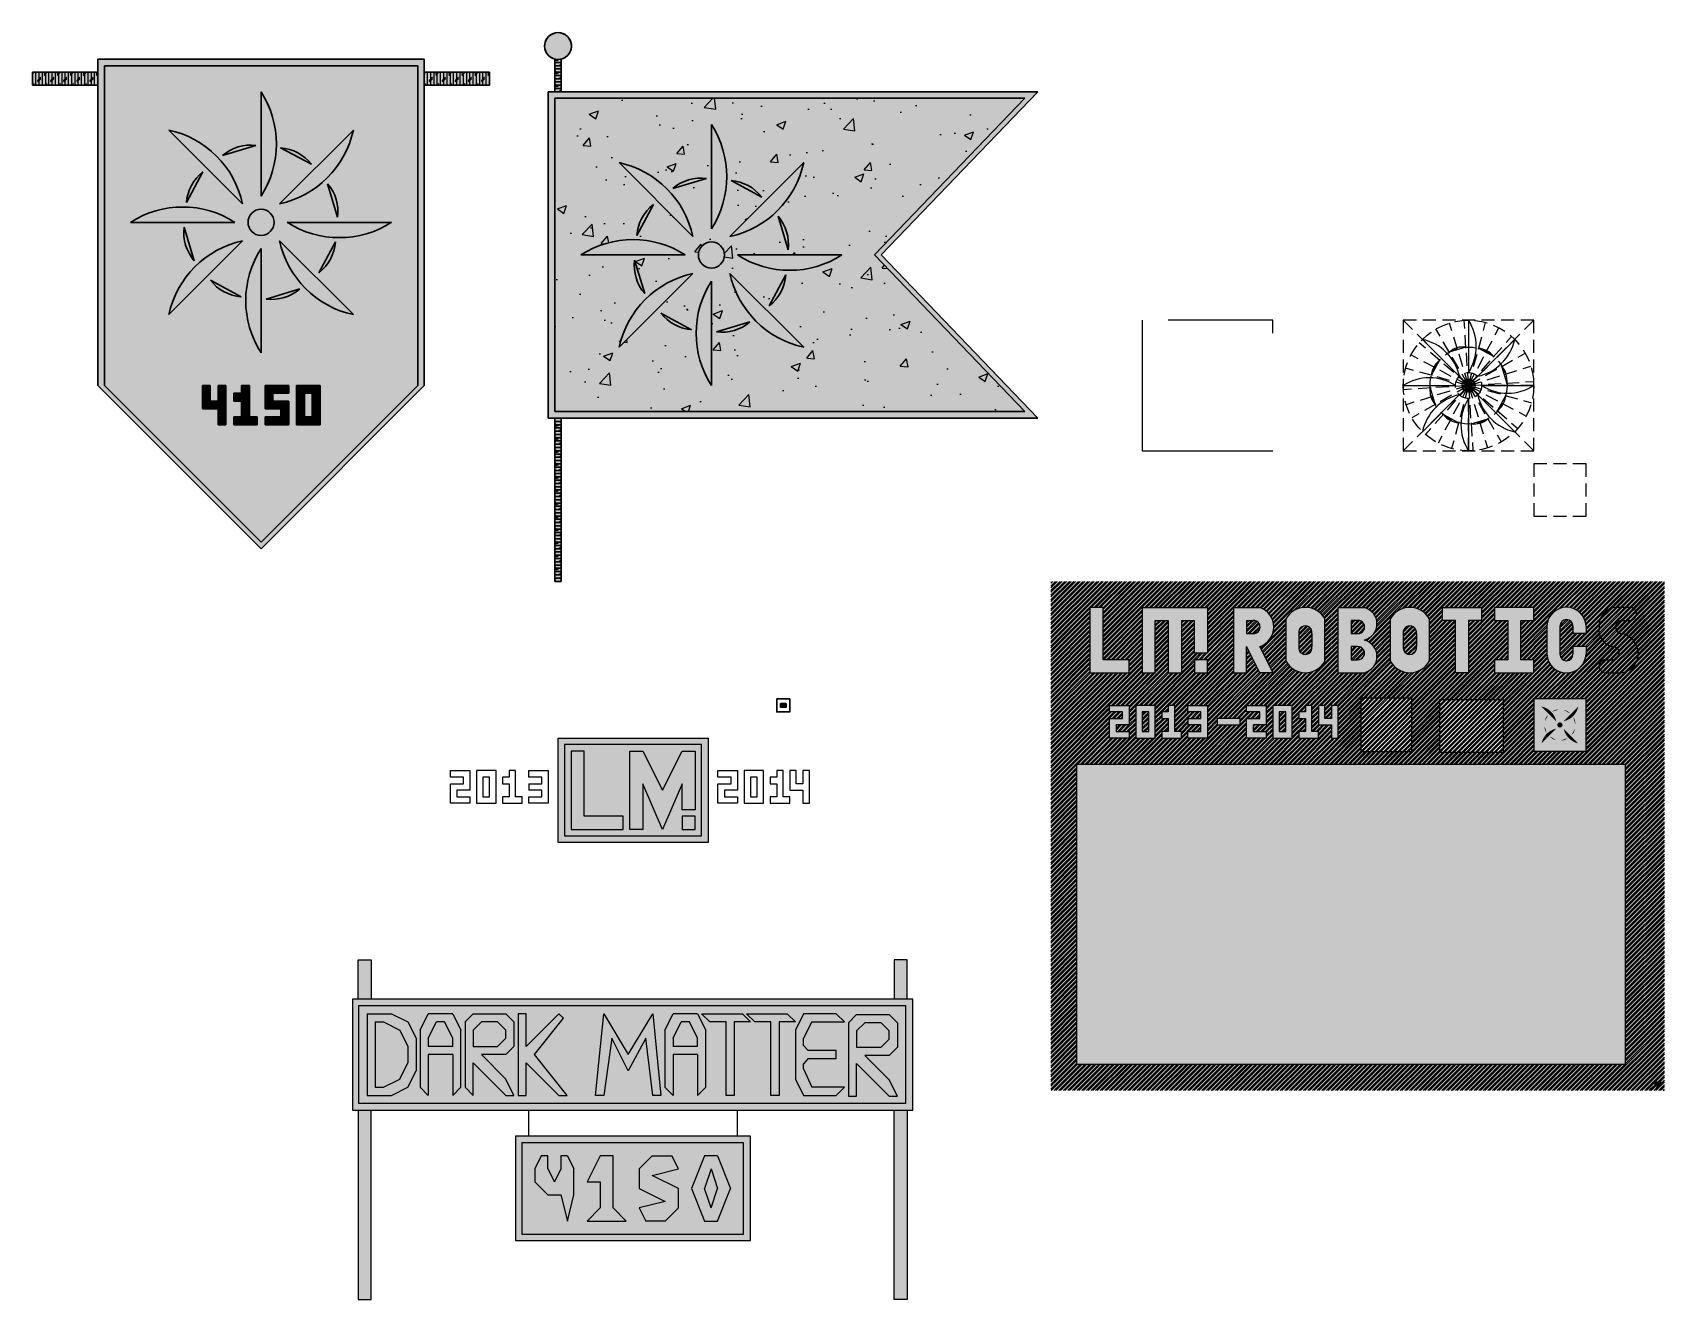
# Model space of a CAD drawing. Header units: inches. Extents: x -5 to 57.5, y 2.5 to 51.
import ezdxf

# ---------------------------------------------------------------- set-up
doc = ezdxf.new("R2010")
doc.units = ezdxf.units.IN
doc.header["$MEASUREMENT"] = 0
doc.header["$XCLIPFRAME"] = 2
doc.linetypes.add('DASHED', pattern=[0.75, 0.5, -0.25])
doc.layers.add('Outline', color=250, linetype='Continuous', lineweight=30)
doc.layers.add('Technicle', color=1, linetype='DASHED')
picture_1 = doc.add_image_def('image1.png', size_in_pixel=(300, 100))
picture_2 = doc.add_image_def('image2.png', size_in_pixel=(175, 200))
pattern_1 = [(45, (0, 0), (-0.08838835, 0.08838835), []), (45, (0, 0.0625), (-0.08838835, 0.08838835), [])]

msp = doc.modelspace()

# ---------------------------------------------------------------- hatches: boundary and pattern name
h = msp.add_hatch(color=196)
h.dxf.hatch_style = 1
h.paths.add_polyline_path([(10, 50), (-2.5, 50), (-2.25, 49.75), (9.75, 49.75)])
h.paths.add_polyline_path([(10, 50), (9.75, 49.75), (9.75, 37.5), (10, 37.5)])
h.paths.add_polyline_path([(10, 37.5), (9.75, 37.5), (3.75, 31.5), (3.75, 31.25)])
h.paths.add_polyline_path([(-2.25, 37.5), (-2.5, 37.5), (3.75, 31.25), (3.75, 31.5)])
h.paths.add_polyline_path([(-2.25, 49.75), (-2.5, 50), (-2.5, 37.5), (-2.25, 37.5)])
h = msp.add_hatch(color=196)
h.dxf.hatch_style = 1
h.paths.add_polyline_path([(3.75, 48.75), (3.75, 44.75, 0.293636)])
h = msp.add_hatch(color=196)
h.dxf.hatch_style = 1
h.paths.add_polyline_path([(21, 47.5), (21, 43.5, 0.293636)])
h = msp.add_hatch(color=7)
h.dxf.hatch_style = 1
h.paths.add_polyline_path([(0.214, 47.286), (3.043, 44.457, 0.293636)])
h = msp.add_hatch(color=196)
h.dxf.hatch_style = 1
h.paths.add_polyline_path([(4.457, 44.457, 0.293636), (7.286, 47.286)])
h = msp.add_hatch(color=250)
h.dxf.hatch_style = 1
h.paths.add_polyline_path([(3.551, 46.694, 0.21233), (2.269, 46.307)])
h = msp.add_hatch(color=7)
h.dxf.hatch_style = 1
h.paths.add_polyline_path([(4.498, 46.606), (5.677, 45.972, 0.21233)])
h = msp.add_hatch(color=196)
h.dxf.hatch_style = 1
h.paths.add_polyline_path([(1.523, 45.687, 0.21233), (0.889, 44.508)])
h = msp.add_hatch(color=196)
h.dxf.hatch_style = 1
h.paths.add_polyline_path([(20.293, 43.207, 0.293636), (17.464, 46.036)])
h = msp.add_hatch(color=196)
h.dxf.hatch_style = 1
h.paths.add_polyline_path([(21.707, 43.207, 0.293636), (24.536, 46.036)])
h = msp.add_hatch(color=7)
h.dxf.hatch_style = 1
h.paths.add_polyline_path([(6.3, 45.227), (6.681, 43.944, 0.21233)])
h = msp.add_hatch(color=250)
h.dxf.hatch_style = 1
h.paths.add_polyline_path([(19.523, 45.05), (20.806, 45.431, 0.21233)])
h = msp.add_hatch(color=7)
h.dxf.hatch_style = 1
h.paths.add_polyline_path([(21.753, 45.346), (22.932, 44.712, 0.21233)])
h = msp.add_hatch(color=196)
h.dxf.hatch_style = 1
h.paths.add_polyline_path([(18.778, 44.427, 0.21233), (18.144, 43.248)])
h = msp.add_hatch(color=7)
h.dxf.hatch_style = 1
h.paths.add_polyline_path([(2.75, 43.75, 0.293636), (-1.25, 43.75)])
h = msp.add_hatch(color=196)
h.dxf.hatch_style = 1
h.paths.add_polyline_path([(4.25, 43.75, 1), (3.25, 43.75, 1)])
h = msp.add_hatch(color=196)
h.dxf.hatch_style = 1
h.paths.add_polyline_path([(8.75, 43.75), (4.75, 43.75, 0.293636)])
h = msp.add_hatch(color=7)
h.dxf.hatch_style = 1
h.paths.add_polyline_path([(23.55, 43.98), (23.938, 42.699, 0.21233)])
h = msp.add_hatch(color=196)
h.dxf.hatch_style = 1
h.paths.add_polyline_path([(0.804, 43.561, 0.21233), (1.186, 42.278)])
h = msp.add_hatch(color=196)
h.dxf.hatch_style = 1
h.paths.add_polyline_path([(3.043, 43.043, 0.293636), (0.214, 40.214)])
h = msp.add_hatch(color=196)
h.dxf.hatch_style = 1
h.paths.add_polyline_path([(3.75, 42.75, 0.293636), (3.75, 38.75)])
h = msp.add_hatch(color=196)
h.dxf.hatch_style = 1
h.paths.add_polyline_path([(4.457, 43.043, 0.293636), (7.286, 40.214)])
h = msp.add_hatch(color=7)
h.dxf.hatch_style = 1
h.paths.add_polyline_path([(6.596, 42.997), (5.962, 41.818, 0.21233)])
h = msp.add_hatch(color=196)
h.dxf.hatch_style = 1
h.paths.add_polyline_path([(16, 42.5), (20, 42.5, 0.293636)])
h = msp.add_hatch(color=196)
h.dxf.hatch_style = 1
h.paths.add_polyline_path([(21.5, 42.5, 1), (20.5, 42.5, 1)])
h = msp.add_hatch(color=196)
h.dxf.hatch_style = 1
h.paths.add_polyline_path([(22, 42.5, 0.293636), (26, 42.5)])
h = msp.add_hatch(color=196)
h.dxf.hatch_style = 1
h.paths.add_polyline_path([(18.056, 42.301, 0.21233), (18.443, 41.019)])
h = msp.add_hatch(color=7)
h.dxf.hatch_style = 1
h.paths.add_polyline_path([(2.987, 40.899), (1.808, 41.533, 0.21233)])
h = msp.add_hatch(color=196)
h.dxf.hatch_style = 1
h.paths.add_polyline_path([(17.464, 38.964), (20.293, 41.793, 0.293636)])
h = msp.add_hatch(color=196)
h.dxf.hatch_style = 1
h.paths.add_polyline_path([(21, 41.5, 0.293636), (21, 37.5)])
h = msp.add_hatch(color=196)
h.dxf.hatch_style = 1
h.paths.add_polyline_path([(21.707, 41.793, 0.293636), (24.536, 38.964)])
h = msp.add_hatch(color=7)
h.dxf.hatch_style = 1
h.paths.add_polyline_path([(23.851, 41.737), (23.217, 40.558, 0.21233)])
h = msp.add_hatch(color=7)
h.dxf.hatch_style = 1
h.paths.add_polyline_path([(5.23, 41.2), (3.949, 40.812, 0.21233)])
h = msp.add_hatch(color=7)
h.dxf.hatch_style = 1
h.paths.add_polyline_path([(19.063, 40.273, 0.21233), (20.242, 39.639)])
h = msp.add_hatch(color=7)
h.dxf.hatch_style = 1
h.paths.add_polyline_path([(21.189, 39.554, 0.21233), (22.472, 39.936)])
h = msp.add_hatch(color=251)
h.dxf.hatch_style = 1
h.paths.add_polyline_path([(57.5, 30), (34, 30), (34, 10.5), (57.5, 10.5)])
h.paths.add_polyline_path([(36.25, 25.25), (37, 25.25), (37, 24.5), (36.5, 24.5), (36.5, 24.25), (37, 24.25), (37, 24), (36.25, 24), (36.25, 24.75), (36.75, 24.75), (36.75, 25), (36.25, 25)], flags=16)
h.paths.add_polyline_path([(35.5, 26.5), (35.5, 29), (36, 29), (36, 27), (37, 27), (37, 26.5)], flags=16)
h.paths.add_polyline_path([(37.25, 25.25), (38, 25.25), (38, 24), (37.25, 24)], flags=16)
h.paths.add_polyline_path([(37.5, 25), (37.75, 25), (37.75, 24.25), (37.5, 24.25)], flags=0)
h.paths.add_polyline_path([(37.5, 26.5), (37.5, 29), (40, 29), (40, 27.25), (39.5, 27.25), (39.5, 28.5), (39, 28.5), (39, 26.5), (38.5, 26.5), (38.5, 28.5), (38, 28.5), (38, 26.5)], flags=16)
h.paths.add_polyline_path([(56, 23.001), (56, 11.5), (35, 11.5), (35, 23)], flags=16)
h.paths.add_polyline_path([(38.25, 25), (38.5, 25), (38.5, 25.25), (38.75, 25.25), (38.75, 24.25), (39, 24.25), (39, 24), (38.25, 24), (38.25, 24.25), (38.5, 24.25), (38.5, 24.75), (38.25, 24.75)], flags=16)
h.paths.add_polyline_path([(39.25, 25.25), (40, 25.25), (40, 24), (39.25, 24), (39.25, 24.25), (39.75, 24.25), (39.75, 24.5), (39.25, 24.5), (39.25, 24.75), (39.75, 24.75), (39.75, 25), (39.25, 25)], flags=16)
h.paths.add_polyline_path([(39.5, 26.5), (39.5, 27), (40, 27), (40, 26.5)], flags=16)
h.paths.add_polyline_path([(40.375, 24.75), (41.25, 24.75), (41.25, 24.5), (40.375, 24.5)], flags=16)
h.paths.add_polyline_path([(41, 26.5), (41, 29), (42, 29, -0.720759), (42, 27.5), (42.5, 26.5), (42, 26.5), (41.5, 27.5), (41.5, 26.5)], flags=16)
h.paths.add_polyline_path([(41.5, 25.25), (42.25, 25.25), (42.25, 24.5), (41.75, 24.5), (41.75, 24.25), (42.25, 24.25), (42.25, 24), (41.5, 24), (41.5, 24.75), (42, 24.75), (42, 25), (41.5, 25)], flags=16)
h.paths.add_polyline_path([(41.5, 28), (41.5, 28.5), (41.75, 28.5, -1.064384), (41.75, 28)], flags=0)
h.paths.add_polyline_path([(42.5, 25.25), (43.25, 25.25), (43.25, 24), (42.5, 24)], flags=16)
h.paths.add_polyline_path([(42.75, 25), (43, 25), (43, 24.25), (42.75, 24.25)], flags=0)
h.paths.add_polyline_path([(43, 26.95), (43, 28.55, -0.6), (44.5, 28.55), (44.5, 26.95, -0.6)], flags=16)
h.paths.add_polyline_path([(43.5, 25), (43.75, 25), (43.75, 25.25), (44, 25.25), (44, 24.25), (44.25, 24.25), (44.25, 24), (43.5, 24), (43.5, 24.25), (43.75, 24.25), (43.75, 24.75), (43.5, 24.75)], flags=16)
h.paths.add_polyline_path([(43.5, 27.5), (43.5, 28, -1.189984), (44, 28), (44, 27.5, -1.189984)], flags=0)
h.paths.add_polyline_path([(44.25, 25.25), (44.5, 25.25), (44.5, 24.75), (44.75, 24.75), (44.75, 25.25), (45, 25.25), (45, 24), (44.75, 24), (44.75, 24.5), (44.25, 24.5)], flags=16)
h.paths.add_polyline_path([(45, 26.5), (45, 29), (46, 29, -0.784289), (46, 27.75, -0.784289), (46, 26.5)], flags=16)
h.paths.add_polyline_path([(45.5, 27), (45.5, 27.5), (45.75, 27.5, -1.076108), (45.75, 27)], flags=0)
h.paths.add_polyline_path([(45.5, 28), (45.5, 28.5), (45.75, 28.5, -1.076108), (45.75, 28)], flags=0)
h.paths.add_polyline_path([(45.89, 25.536), (47.816, 25.536), (47.816, 23.466), (45.89, 23.466)], flags=16)
h.paths.add_polyline_path([(47, 26.95), (47, 28.55, -0.6), (48.5, 28.55), (48.5, 26.95, -0.6)], flags=16)
h.paths.add_polyline_path([(47.5, 27.5), (47.5, 28, -1.189984), (48, 28), (48, 27.5, -1.189984)], flags=0)
h.paths.add_polyline_path([(48.903, 25.474), (51.327, 25.474), (51.327, 23.443), (48.903, 23.443)], flags=16)
h.paths.add_polyline_path([(49, 28.5), (49, 29), (50.5, 29), (50.5, 28.5), (50, 28.5), (50, 26.5), (49.5, 26.5), (49.5, 28.5)], flags=16)
h.paths.add_polyline_path([(51, 26.5), (51, 27), (51.5, 27), (51.5, 28.5), (51, 28.5), (51, 29), (52.5, 29), (52.5, 28.5), (52, 28.5), (52, 27), (52.5, 27), (52.5, 26.5)], flags=16)
h.paths.add_polyline_path([(52.5, 25.5), (54.5, 25.5), (54.5, 23.5), (52.5, 23.5)], flags=16)
h.paths.add_polyline_path([(53, 27.211), (53, 28.289, -0.956519), (54.5, 28.289), (54.5, 28), (54, 28), (54, 28.289, 1), (53.5, 28.289), (53.5, 27.211, 1), (54, 27.211), (54, 27.5), (54.5, 27.5), (54.5, 27.211, -0.956519)], flags=16)
h.paths.add_polyline_path([(55.266, 27), (55.5, 27, 1.078141), (55.508, 27.5, -0.399405), (55, 28.25, -0.458639), (55.75, 29), (56.176, 29, -0.90626), (56.234, 28.5), (55.839, 28.5, 0.922269), (55.873, 28, -0.333333), (56.5, 27.25, -0.433586), (55.75, 26.5), (55.26, 26.5, -1.061142)], flags=16)
at = {"true_color": 0x4a4844}
h = msp.add_hatch(dxfattribs=at)
h.set_pattern_fill('STEEL', color=59)
h.set_pattern_definition(pattern_1)
h.paths.add_polyline_path([(57.5, 30), (34, 30), (34, 10.5), (57.5, 10.5)])
h.paths.add_polyline_path([(38, 25.25), (38, 24), (37.25, 24), (37.25, 25.25)], flags=16)
h.paths.add_polyline_path([(37.5, 26.5), (37.5, 29), (40, 29), (40, 27.25), (39.5, 27.25), (39.5, 28.5), (39, 28.5), (39, 26.5), (38.5, 26.5), (38.5, 28.5), (38, 28.5), (38, 26.5)], flags=16)
h.paths.add_polyline_path([(37.75, 25), (37.75, 24.25), (37.5, 24.25), (37.5, 25)], flags=0)
h.paths.add_polyline_path([(38.5, 25.25), (38.75, 25.25), (38.75, 24.25), (39, 24.25), (39, 24), (38.25, 24), (38.25, 24.25), (38.5, 24.25), (38.5, 24.75), (38.25, 24.75), (38.25, 25), (38.5, 25)], flags=16)
h.paths.add_polyline_path([(37, 25.25), (37, 24.5), (36.5, 24.5), (36.5, 24.25), (37, 24.25), (37, 24), (36.25, 24), (36.25, 24.75), (36.75, 24.75), (36.75, 25), (36.25, 25), (36.25, 25.25)], flags=16)
h.paths.add_polyline_path([(37, 26.5), (35.5, 26.5), (35.5, 29), (36, 29), (36, 27), (37, 27)], flags=16)
h.paths.add_polyline_path([(39.25, 25.25), (40, 25.25), (40, 24), (39.25, 24), (39.25, 24.25), (39.75, 24.25), (39.75, 24.5), (39.25, 24.5), (39.25, 24.75), (39.75, 24.75), (39.75, 25), (39.25, 25)], flags=16)
h.paths.add_polyline_path([(39.5, 26.5), (39.5, 27), (40, 27), (40, 26.5)], flags=16)
h.paths.add_polyline_path([(40.375, 24.75), (41.25, 24.75), (41.25, 24.5), (40.375, 24.5)], flags=16)
h.paths.add_polyline_path([(56, 23.001), (56, 11.5), (35, 11.5), (35, 23)], flags=16)
h.paths.add_polyline_path([(41, 26.5), (41, 29), (42, 29, -0.720759), (42, 27.5), (42.5, 26.5), (42, 26.5), (41.5, 27.5), (41.5, 26.5)], flags=16)
h.paths.add_polyline_path([(41.5, 25.25), (42.25, 25.25), (42.25, 24.5), (41.75, 24.5), (41.75, 24.25), (42.25, 24.25), (42.25, 24), (41.5, 24), (41.5, 24.75), (42, 24.75), (42, 25), (41.5, 25)], flags=16)
h.paths.add_polyline_path([(41.5, 28), (41.5, 28.5), (41.75, 28.5, -1.064384), (41.75, 28)], flags=0)
h.paths.add_polyline_path([(42.5, 25.25), (43.25, 25.25), (43.25, 24), (42.5, 24)], flags=16)
h.paths.add_polyline_path([(42.75, 25), (43, 25), (43, 24.25), (42.75, 24.25)], flags=0)
h.paths.add_polyline_path([(43, 26.95), (43, 28.55, -0.6), (44.5, 28.55), (44.5, 26.95, -0.6)], flags=16)
h.paths.add_polyline_path([(43.5, 25), (43.75, 25), (43.75, 25.25), (44, 25.25), (44, 24.25), (44.25, 24.25), (44.25, 24), (43.5, 24), (43.5, 24.25), (43.75, 24.25), (43.75, 24.75), (43.5, 24.75)], flags=16)
h.paths.add_polyline_path([(43.5, 27.5), (43.5, 28, -1.189984), (44, 28), (44, 27.5, -1.189984)], flags=0)
h.paths.add_polyline_path([(44.25, 25.25), (44.5, 25.25), (44.5, 24.75), (44.75, 24.75), (44.75, 25.25), (45, 25.25), (45, 24), (44.75, 24), (44.75, 24.5), (44.25, 24.5)], flags=16)
h.paths.add_polyline_path([(45, 26.5), (45, 29), (46, 29, -0.784289), (46, 27.75, -0.784289), (46, 26.5)], flags=16)
h.paths.add_polyline_path([(45.5, 27), (45.5, 27.5), (45.75, 27.5, -1.076108), (45.75, 27)], flags=0)
h.paths.add_polyline_path([(45.5, 28), (45.5, 28.5), (45.75, 28.5, -1.076108), (45.75, 28)], flags=0)
h.paths.add_polyline_path([(45.89, 25.536), (47.816, 25.536), (47.816, 23.466), (45.89, 23.466)], flags=16)
h.paths.add_polyline_path([(47, 26.95), (47, 28.55, -0.6), (48.5, 28.55), (48.5, 26.95, -0.6)], flags=16)
h.paths.add_polyline_path([(47.5, 27.5), (47.5, 28, -1.189984), (48, 28), (48, 27.5, -1.189984)], flags=0)
h.paths.add_polyline_path([(48.903, 25.474), (51.327, 25.474), (51.327, 23.443), (48.903, 23.443)], flags=16)
h.paths.add_polyline_path([(49, 28.5), (49, 29), (50.5, 29), (50.5, 28.5), (50, 28.5), (50, 26.5), (49.5, 26.5), (49.5, 28.5)], flags=16)
h.paths.add_polyline_path([(51, 26.5), (51, 27), (51.5, 27), (51.5, 28.5), (51, 28.5), (51, 29), (52.5, 29), (52.5, 28.5), (52, 28.5), (52, 27), (52.5, 27), (52.5, 26.5)], flags=16)
h.paths.add_polyline_path([(52.5, 25.5), (54.5, 25.5), (54.5, 23.5), (52.5, 23.5)], flags=16)
h.paths.add_polyline_path([(53, 27.211), (53, 28.289, -0.956519), (54.5, 28.289), (54.5, 28), (54, 28), (54, 28.289, 1), (53.5, 28.289), (53.5, 27.211, 1), (54, 27.211), (54, 27.5), (54.5, 27.5), (54.5, 27.211, -0.956519)], flags=16)
h.paths.add_polyline_path([(55.266, 27), (55.5, 27, 1.078141), (55.508, 27.5, -0.399405), (55, 28.25, -0.458639), (55.75, 29), (56.176, 29, -0.90626), (56.234, 28.5), (55.839, 28.5, 0.922269), (55.873, 28, -0.333333), (56.5, 27.25, -0.433586), (55.75, 26.5), (55.26, 26.5, -1.061142)], flags=16)
h = msp.add_hatch(color=1)
h.dxf.hatch_style = 1
h.paths.add_polyline_path([(36, 29), (35.5, 29), (35.5, 26.5), (37, 26.5), (37, 27), (36, 27)])
h.paths.add_polyline_path([(40, 27), (39.5, 27), (39.5, 26.5), (40, 26.5)])
h = msp.add_hatch(color=250)
h.dxf.hatch_style = 1
h.paths.add_polyline_path([(38, 28.5), (38.5, 28.5), (38.5, 26.5), (39, 26.5), (39, 28.5), (39.5, 28.5), (39.5, 27.25), (40, 27.25), (40, 29), (37.5, 29), (37.5, 26.5), (38, 26.5)])
h = msp.add_hatch(color=1)
h.dxf.hatch_style = 1
h.paths.add_polyline_path([(42, 29), (41, 29), (41, 26.5), (41.5, 26.5), (41.5, 27.5), (42, 26.5), (42.5, 26.5), (42, 27.5, 0.720759)])
h.paths.add_polyline_path([(41.5, 28), (41.5, 28.5), (41.75, 28.5, -1.064384), (41.75, 28)], flags=16)
h.paths.add_polyline_path([(44.5, 28.55, 0.6), (43, 28.55), (43, 26.95, 0.6), (44.5, 26.95)])
h.paths.add_polyline_path([(44, 28), (44, 27.5, -1.189984), (43.5, 27.5), (43.5, 28, -1.189984)], flags=16)
h.paths.add_polyline_path([(46, 29), (45, 29), (45, 26.5), (46, 26.5, 0.784289), (46, 27.75, 0.784289)])
h.paths.add_polyline_path([(45.5, 28), (45.5, 28.5), (45.75, 28.5, -1.076108), (45.75, 28)], flags=16)
h.paths.add_polyline_path([(45.5, 27.5), (45.75, 27.5, -1.076108), (45.75, 27), (45.5, 27)], flags=16)
h.paths.add_polyline_path([(48.5, 28.55, 0.6), (47, 28.55), (47, 26.95, 0.6), (48.5, 26.95)])
h.paths.add_polyline_path([(47.5, 28, -1.189984), (48, 28), (48, 27.5, -1.189984), (47.5, 27.5)], flags=16)
h.paths.add_polyline_path([(50, 28.5), (50.5, 28.5), (50.5, 29), (49, 29), (49, 28.5), (49.5, 28.5), (49.5, 26.5), (50, 26.5)])
h.paths.add_polyline_path([(52, 28.5), (52.5, 28.5), (52.5, 29), (51, 29), (51, 28.5), (51.5, 28.5), (51.5, 27), (51, 27), (51, 26.5), (52.5, 26.5), (52.5, 27), (52, 27)])
h.paths.add_polyline_path([(54.5, 27.211), (54.5, 27.5), (54, 27.5), (54, 27.211, -1), (53.5, 27.211), (53.5, 28.289, -1), (54, 28.289), (54, 28), (54.5, 28), (54.5, 28.289, 0.956519), (53, 28.289), (53, 27.211, 0.956519)])
h.paths.add_polyline_path([(56.5, 27.25, 0.333333), (55.873, 28, -0.922269), (55.839, 28.5), (56.234, 28.5, 0.90626), (56.176, 29), (55.75, 29, 0.458639), (55, 28.25, 0.399405), (55.508, 27.5, -1.078141), (55.5, 27), (55.266, 27, 1.061142), (55.26, 26.5), (55.75, 26.5, 0.433586)])
h = msp.add_hatch(color=251)
h.dxf.hatch_style = 1
h.paths.add_polyline_path([(41.75, 28.5), (41.5, 28.5), (41.5, 28), (41.781, 28, 1)])
h.paths.add_polyline_path([(44, 28, 1.189984), (43.5, 28), (43.5, 27.5, 1.189984), (44, 27.5)])
h.paths.add_polyline_path([(45.75, 28.5), (45.5, 28.5), (45.5, 28), (45.787, 28, 1)])
h.paths.add_polyline_path([(45.75, 27.5), (45.5, 27.5), (45.5, 27), (45.75, 27, 1.076108)])
h.paths.add_polyline_path([(48, 28, 1.189984), (47.5, 28), (47.5, 27.5, 1.189984), (48, 27.5)])
h = msp.add_hatch(dxfattribs=at)
h.set_pattern_fill('STEEL', color=59)
h.set_pattern_definition(pattern_1)
h.paths.add_polyline_path([(41.781, 28.5), (41.5, 28.5), (41.5, 28), (41.781, 28, 0.939511)])
h.paths.add_polyline_path([(44, 28, 1.189984), (43.5, 28), (43.5, 27.5, 1.189984), (44, 27.5)])
h.paths.add_polyline_path([(45.75, 28.5), (45.5, 28.5), (45.5, 28), (45.787, 28, 1)])
h.paths.add_polyline_path([(45.75, 27.5), (45.5, 27.5), (45.5, 27), (45.75, 27, 1.076108)])
h.paths.add_polyline_path([(48, 28, 1.189984), (47.5, 28), (47.5, 27.5, 1.189984), (48, 27.5)])
h = msp.add_hatch(color=1)
h.dxf.hatch_style = 1
h.paths.add_polyline_path([(23.664, 25.193), (23.74, 25.193), (23.74, 25.212), (23.683, 25.212), (23.683, 25.307), (23.664, 25.307)], flags=0)
h.paths.add_polyline_path([(23.827, 25.212), (23.827, 25.193), (23.846, 25.193), (23.846, 25.212)], flags=0)
h.paths.add_polyline_path([(23.865, 25.327), (23.645, 25.327), (23.645, 25.173), (23.865, 25.173)])
h.paths.add_polyline_path([(23.855, 25.183), (23.654, 25.183), (23.654, 25.317), (23.855, 25.317)], flags=16)
h.paths.add_polyline_path([(23.846, 25.193), (23.827, 25.193), (23.827, 25.212), (23.846, 25.212)], flags=0)
h.paths.add_polyline_path([(23.846, 25.221), (23.827, 25.221), (23.827, 25.26), (23.798, 25.193), (23.769, 25.26), (23.769, 25.193), (23.75, 25.193), (23.75, 25.307), (23.769, 25.307), (23.798, 25.25), (23.827, 25.307), (23.846, 25.307)], flags=0)
h.paths.add_polyline_path([(23.74, 25.193), (23.664, 25.193), (23.664, 25.307), (23.683, 25.307), (23.683, 25.212), (23.74, 25.212)], flags=0)
h = msp.add_hatch(color=7)
h.dxf.hatch_style = 1
h.paths.add_polyline_path([(23.654, 25.317), (23.654, 25.183), (23.855, 25.183), (23.855, 25.317)])
h.paths.add_polyline_path([(23.75, 25.307), (23.769, 25.307), (23.798, 25.25), (23.827, 25.307), (23.846, 25.307), (23.846, 25.221), (23.827, 25.221), (23.827, 25.26), (23.798, 25.193), (23.769, 25.26), (23.769, 25.193), (23.75, 25.193)], flags=16)
h.paths.add_polyline_path([(23.683, 25.212), (23.74, 25.212), (23.74, 25.193), (23.664, 25.193), (23.664, 25.307), (23.683, 25.307)], flags=16)
h.paths.add_polyline_path([(23.827, 25.212), (23.846, 25.212), (23.846, 25.193), (23.827, 25.193)], flags=16)
h = msp.add_hatch(color=1)
h.dxf.hatch_style = 1
h.paths.add_polyline_path([(23.664, 25.193), (23.74, 25.193), (23.74, 25.212), (23.683, 25.212), (23.683, 25.307), (23.664, 25.307)])
h.paths.add_polyline_path([(23.846, 25.193), (23.846, 25.212), (23.827, 25.212), (23.827, 25.193)])
h = msp.add_hatch(color=250)
h.dxf.hatch_style = 1
h.paths.add_polyline_path([(23.798, 25.25), (23.769, 25.307), (23.75, 25.307), (23.75, 25.193), (23.769, 25.193), (23.769, 25.26), (23.798, 25.193), (23.827, 25.26), (23.827, 25.221), (23.846, 25.221), (23.846, 25.307), (23.827, 25.307)])
h = msp.add_hatch(color=1)
h.dxf.hatch_style = 1
h.paths.add_polyline_path([(36.75, 24.75), (36.25, 24.75), (36.25, 24), (37, 24), (37, 24.25), (36.5, 24.25), (36.5, 24.5), (37, 24.5), (37, 25.25), (36.25, 25.25), (36.25, 25), (36.75, 25)])
h.paths.add_polyline_path([(37.25, 24), (38, 24), (38, 25.25), (37.25, 25.25)])
h.paths.add_polyline_path([(37.5, 25), (37.75, 25), (37.75, 24.25), (37.5, 24.25)], flags=16)
h.paths.add_polyline_path([(38.5, 24.25), (38.25, 24.25), (38.25, 24), (39, 24), (39, 24.25), (38.75, 24.25), (38.75, 25.25), (38.5, 25.25), (38.5, 25), (38.25, 25), (38.25, 24.75), (38.5, 24.75)])
h.paths.add_polyline_path([(39.75, 24.5), (39.75, 24.25), (39.25, 24.25), (39.25, 24), (40, 24), (40, 25.25), (39.25, 25.25), (39.25, 25), (39.75, 25), (39.75, 24.75), (39.25, 24.75), (39.25, 24.5)])
h = msp.add_hatch(color=251)
h.dxf.hatch_style = 1
h.paths.add_polyline_path([(37.75, 25), (37.5, 25), (37.5, 24.25), (37.75, 24.25)])
h.paths.add_polyline_path([(42.75, 24.25), (43, 24.25), (43, 25), (42.75, 25)])
h = msp.add_hatch(dxfattribs=at)
h.set_pattern_fill('STEEL', color=59)
h.set_pattern_definition([(45, (-4.5, 0), (-0.08838835, 0.08838835), []), (45, (-4.5, 0.0625), (-0.08838835, 0.08838835), [])])
h.paths.add_polyline_path([(37.75, 25), (37.5, 25), (37.5, 24.25), (37.75, 24.25)])
h.paths.add_polyline_path([(42.75, 24.25), (43, 24.25), (43, 25), (42.75, 25)])
h = msp.add_hatch(color=1)
h.dxf.hatch_style = 1
h.paths.add_polyline_path([(42.25, 24.5), (42.25, 25.25), (41.5, 25.25), (41.5, 25), (42, 25), (42, 24.75), (41.5, 24.75), (41.5, 24), (42.25, 24), (42.25, 24.25), (41.75, 24.25), (41.75, 24.5)])
h.paths.add_polyline_path([(42.5, 24), (43.25, 24), (43.25, 25.25), (42.5, 25.25)])
h.paths.add_polyline_path([(42.75, 25), (43, 25), (43, 24.25), (42.75, 24.25)], flags=16)
h.paths.add_polyline_path([(43.75, 24.25), (43.5, 24.25), (43.5, 24), (44.25, 24), (44.25, 24.25), (44, 24.25), (44, 25.25), (43.75, 25.25), (43.75, 25), (43.5, 25), (43.5, 24.75), (43.75, 24.75)])
h.paths.add_polyline_path([(44.75, 24.5), (44.75, 24), (45, 24), (45, 25.25), (44.75, 25.25), (44.75, 24.75), (44.5, 24.75), (44.5, 25.25), (44.25, 25.25), (44.25, 24.5)])
h = msp.add_hatch(color=250)
h.dxf.hatch_style = 1
h.paths.add_polyline_path([(54.5, 25.5), (52.5, 25.5), (52.5, 23.5), (54.5, 23.5)])
h.paths.add_polyline_path([(53.46, 25.089), (53.204, 25.011, -0.21233)], flags=16)
h.paths.add_polyline_path([(53.359, 24.641), (52.793, 25.207, -0.293636)], flags=16)
h.paths.add_polyline_path([(53.5, 25.5, -0.293636), (53.5, 24.7)], flags=16)
h.paths.add_polyline_path([(53.055, 24.887), (52.928, 24.652, -0.21233)], flags=16)
h.paths.add_polyline_path([(53.65, 25.071, -0.21233), (53.885, 24.944)], flags=16)
h.paths.add_polyline_path([(53.3, 24.5), (52.5, 24.5, -0.293636)], flags=16)
h.paths.add_polyline_path([(53.6, 24.5, -1), (53.4, 24.5, -1)], flags=16)
h.paths.add_polyline_path([(54.207, 25.207, -0.293636), (53.641, 24.641)], flags=16)
h.paths.add_polyline_path([(52.911, 24.462), (52.987, 24.206, -0.21233)], flags=16)
h.paths.add_polyline_path([(53.7, 24.5), (54.5, 24.5, -0.293636)], flags=16)
h.paths.add_polyline_path([(53.359, 24.359), (52.793, 23.793, -0.293636)], flags=16)
h.paths.add_polyline_path([(54.01, 24.795, -0.21233), (54.086, 24.539)], flags=16)
h.paths.add_polyline_path([(53.641, 24.359), (54.207, 23.793, -0.293636)], flags=16)
h.paths.add_polyline_path([(53.5, 24.3), (53.5, 23.5, -0.293636)], flags=16)
h.paths.add_polyline_path([(53.112, 24.057), (53.347, 23.93, -0.21233)], flags=16)
h.paths.add_polyline_path([(54.069, 24.349, -0.21233), (53.942, 24.114)], flags=16)
h.paths.add_polyline_path([(53.796, 23.99, -0.21233), (53.54, 23.912)], flags=16)
h = msp.add_hatch(color=7)
h.dxf.hatch_style = 1
h.paths.add_polyline_path([(52.793, 25.207), (53.359, 24.641, 0.293636)])
h = msp.add_hatch(color=250)
h.dxf.hatch_style = 1
h.paths.add_polyline_path([(53.46, 25.089, 0.21233), (53.203, 25.011)])
h = msp.add_hatch(color=196)
h.dxf.hatch_style = 1
h.paths.add_polyline_path([(53.5, 25.5), (53.5, 24.7, 0.293636)])
h = msp.add_hatch(color=196)
h.dxf.hatch_style = 1
h.paths.add_polyline_path([(53.641, 24.641, 0.293636), (54.207, 25.207)])
h = msp.add_hatch(color=7)
h.dxf.hatch_style = 1
h.paths.add_polyline_path([(53.65, 25.071), (53.885, 24.944, 0.21233)])
h = msp.add_hatch(color=1)
h.dxf.hatch_style = 1
h.paths.add_polyline_path([(41.25, 24.5), (41.25, 24.75), (40.375, 24.75), (40.375, 24.5)])
h = msp.add_hatch(color=7)
h.dxf.hatch_style = 1
h.paths.add_polyline_path([(52.5, 24.5), (53.3, 24.5, 0.293636)])
h = msp.add_hatch(color=196)
h.dxf.hatch_style = 1
h.paths.add_polyline_path([(52.911, 24.462, 0.21233), (52.987, 24.206)])
h = msp.add_hatch(color=196)
h.dxf.hatch_style = 1
h.paths.add_polyline_path([(53.055, 24.887, 0.21233), (52.928, 24.652)])
h = msp.add_hatch(color=196)
h.dxf.hatch_style = 1
h.paths.add_polyline_path([(53.6, 24.5, 1), (53.4, 24.5, 1)])
h = msp.add_hatch(color=196)
h.dxf.hatch_style = 1
h.paths.add_polyline_path([(54.5, 24.5), (53.7, 24.5, 0.293636)])
h = msp.add_hatch(color=7)
h.dxf.hatch_style = 1
h.paths.add_polyline_path([(54.01, 24.795), (54.086, 24.539, 0.21233)])
h = msp.add_hatch(color=1)
h.dxf.hatch_style = 1
h.paths.add_polyline_path([(15.625, 20.5), (17.625, 20.5), (17.625, 21), (16.125, 21), (16.125, 23.5), (15.625, 23.5)], flags=0)
h.paths.add_polyline_path([(19.875, 21), (19.875, 20.5), (20.375, 20.5), (20.375, 21)], flags=0)
h.paths.add_polyline_path([(20.875, 24), (15.125, 24), (15.125, 20), (20.875, 20)])
h.paths.add_polyline_path([(20.625, 20.25), (15.375, 20.25), (15.375, 23.75), (20.625, 23.75)], flags=16)
h.paths.add_polyline_path([(20.375, 20.5), (19.875, 20.5), (19.875, 21), (20.375, 21)], flags=0)
h.paths.add_polyline_path([(20.375, 21.25), (19.875, 21.25), (19.875, 22.25), (19.125, 20.5), (18.375, 22.25), (18.375, 20.5), (17.875, 20.5), (17.875, 23.5), (18.375, 23.5), (19.125, 22), (19.875, 23.5), (20.375, 23.5)], flags=0)
h.paths.add_polyline_path([(17.625, 20.5), (15.625, 20.5), (15.625, 23.5), (16.125, 23.5), (16.125, 21), (17.625, 21)], flags=0)
h = msp.add_hatch(color=7)
h.dxf.hatch_style = 1
h.paths.add_polyline_path([(15.375, 23.75), (15.375, 20.25), (20.625, 20.25), (20.625, 23.75)])
h.paths.add_polyline_path([(17.875, 23.5), (18.375, 23.5), (19.125, 22), (19.875, 23.5), (20.375, 23.5), (20.375, 21.25), (19.875, 21.25), (19.875, 22.25), (19.125, 20.5), (18.375, 22.25), (18.375, 20.5), (17.875, 20.5)], flags=16)
h.paths.add_polyline_path([(16.125, 21), (17.625, 21), (17.625, 20.5), (15.625, 20.5), (15.625, 23.5), (16.125, 23.5)], flags=16)
h.paths.add_polyline_path([(19.875, 21), (20.375, 21), (20.375, 20.5), (19.875, 20.5)], flags=16)
h = msp.add_hatch(color=196)
h.dxf.hatch_style = 1
h.paths.add_polyline_path([(52.793, 23.793), (53.359, 24.359, 0.293636)])
h = msp.add_hatch(color=7)
h.dxf.hatch_style = 1
h.paths.add_polyline_path([(53.347, 23.93), (53.112, 24.057, 0.21233)])
h = msp.add_hatch(color=196)
h.dxf.hatch_style = 1
h.paths.add_polyline_path([(53.5, 24.3, 0.293636), (53.5, 23.5)])
h = msp.add_hatch(color=7)
h.dxf.hatch_style = 1
h.paths.add_polyline_path([(53.796, 23.99), (53.54, 23.912, 0.21233)])
h = msp.add_hatch(color=196)
h.dxf.hatch_style = 1
h.paths.add_polyline_path([(53.641, 24.359, 0.293636), (54.207, 23.793)])
h = msp.add_hatch(color=7)
h.dxf.hatch_style = 1
h.paths.add_polyline_path([(54.069, 24.349), (53.942, 24.114, 0.21233)])
h = msp.add_hatch(color=1)
h.dxf.hatch_style = 1
h.paths.add_polyline_path([(15.625, 20.5), (17.625, 20.5), (17.625, 21), (16.125, 21), (16.125, 23.5), (15.625, 23.5)])
h.paths.add_polyline_path([(20.375, 20.5), (20.375, 21), (19.875, 21), (19.875, 20.5)])
h = msp.add_hatch(color=250)
h.dxf.hatch_style = 1
h.paths.add_polyline_path([(19.125, 22), (18.375, 23.5), (17.875, 23.5), (17.875, 20.5), (18.375, 20.5), (18.375, 22.25), (19.125, 20.5), (19.875, 22.25), (19.875, 21.25), (20.375, 21.25), (20.375, 23.5), (19.875, 23.5)])
h = msp.add_hatch(color=7)
h.dxf.hatch_style = 1
h.paths.add_polyline_path([(56, 23.001), (35, 23), (35, 11.5), (56, 11.5)])
at = {"true_color": 0xb3673d}
h = msp.add_hatch(color=25, dxfattribs=at)
h.dxf.hatch_style = 1
h.paths.add_polyline_path([(7.969, 9.75), (7.469, 9.75), (7.469, 2.5), (7.969, 2.5)])
h.paths.add_polyline_path([(28.5, 9.75), (28, 9.75), (28, 2.5), (28.5, 2.5)])
h.paths.add_polyline_path([(28.5, 15.5), (28, 15.5), (28, 14), (28.5, 14)])
h.paths.add_polyline_path([(7.969, 15.5), (7.469, 15.5), (7.469, 14), (7.969, 14)])
at = {"true_color": 0x513528}
h = msp.add_hatch(dxfattribs=at)
h.set_pattern_fill('CORK', color=39)
h.set_pattern_definition([(0, (0, 0), (0, 0.125), []), (135, (0.0625, -0.0625), (-0.25, -0.25), [0.1767767, -0.1767767]), (135, (0.09375, -0.0625), (-0.25, -0.25), [0.1767767, -0.1767767]), (135, (0.125, -0.0625), (-0.25, -0.25), [0.1767767, -0.1767767])])
h.paths.add_polyline_path([(7.969, 15.5), (7.469, 15.5), (7.469, 14), (7.969, 14)])
h.paths.add_polyline_path([(7.969, 9.75), (7.469, 9.75), (7.469, 2.5), (7.969, 2.5)])
h.paths.add_polyline_path([(28.5, 9.75), (28, 9.75), (28, 2.5), (28.5, 2.5)])
h.paths.add_polyline_path([(28.5, 15.5), (28, 15.5), (28, 14), (28.5, 14)])
h = msp.add_hatch(color=196)
h.dxf.hatch_style = 1
h.paths.add_polyline_path([(28.719, 14), (7.25, 14), (7.25, 9.75), (28.719, 9.75)])
h.paths.add_polyline_path([(28.437, 13.75), (28.437, 10), (7.5, 10), (7.5, 13.75)], flags=16)
h.paths.add_polyline_path([(16.875, 13.437), (17.812, 11.875), (18.75, 13.437), (19.062, 10.312), (18.75, 10.312), (18.487, 12.5), (17.812, 11.25), (17.187, 12.5), (16.875, 10.312), (16.562, 10.312)], flags=0)
h.paths.add_polyline_path([(15.33, 13.264), (14.219, 11.875), (15.469, 10.312), (15.156, 10.312), (13.906, 11.562), (13.906, 10.312), (13.594, 10.312), (13.594, 13.437), (13.906, 13.437), (13.906, 12.187), (15.156, 13.437)], flags=0)
h.paths.add_polyline_path([(19.219, 12.812), (19.531, 13.437), (20.469, 13.437), (20.781, 12.812), (20.781, 10.625), (20.469, 10.312), (20.469, 11.875), (19.531, 11.875), (19.531, 10.312), (19.219, 10.625)], flags=0)
h.paths.add_polyline_path([(13.437, 13.125), (13.437, 12.187), (13.125, 11.875), (12.187, 11.875), (13.125, 10.937), (13.437, 10.312), (13.125, 10.312), (11.875, 11.562), (11.875, 10.312), (11.562, 10.625), (11.562, 13.125), (11.875, 13.437), (13.125, 13.437)], flags=0)
h.paths.add_polyline_path([(19.531, 12.5), (19.844, 13.125), (20.156, 13.125), (20.469, 12.5), (20.469, 12.187), (19.531, 12.187)], flags=0)
h.paths.add_polyline_path([(13.125, 12.812), (13.125, 12.5), (12.812, 12.187), (11.875, 12.187), (11.875, 12.812), (12.187, 13.125), (12.812, 13.125)], flags=0)
h.paths.add_polyline_path([(20.625, 13.437), (22.187, 13.437), (22.5, 13.125), (21.875, 13.125), (21.875, 10.312), (21.562, 10.312), (21.562, 13.125), (20.937, 13.125)], flags=0)
h.paths.add_polyline_path([(11.406, 12.812), (11.406, 10.625), (11.094, 10.312), (11.094, 11.875), (10.156, 11.875), (10.156, 10.312), (9.844, 10.625), (9.844, 12.812), (10.156, 13.437), (11.094, 13.437)], flags=0)
h.paths.add_polyline_path([(11.094, 12.5), (11.094, 12.187), (10.156, 12.187), (10.156, 12.5), (10.469, 13.125), (10.781, 13.125)], flags=0)
h.paths.add_polyline_path([(22.344, 13.437), (23.906, 13.437), (24.219, 13.125), (23.594, 13.125), (23.594, 10.312), (23.281, 10.312), (23.281, 13.125), (22.656, 13.125)], flags=0)
h.paths.add_polyline_path([(9.687, 12.5), (9.687, 11.25), (9.375, 10.625), (8.75, 10.312), (7.812, 10.312), (7.812, 13.437), (8.75, 13.437), (9.375, 13.125)], flags=0)
h.paths.add_polyline_path([(9.375, 12.187), (9.375, 11.562), (9.062, 10.937), (8.437, 10.625), (8.125, 10.625), (8.125, 13.125), (8.437, 13.125), (9.062, 12.812)], flags=0)
h.paths.add_polyline_path([(24.219, 12.812), (24.531, 13.437), (25.781, 13.437), (26.094, 13.125), (24.844, 13.125), (24.531, 12.5), (24.531, 12.227), (24.705, 12.031), (25.781, 12.031), (25.781, 11.719), (24.705, 11.719), (24.531, 11.523), (24.531, 11.328), (24.844, 10.625), (26.094, 10.625), (25.781, 10.312), (24.531, 10.312), (24.219, 10.937)], flags=0)
h.paths.add_polyline_path([(26.25, 13.093), (26.562, 13.406), (27.812, 13.406), (28.125, 13.093), (28.125, 12.156), (27.812, 11.843), (26.875, 11.843), (27.812, 10.906), (28.125, 10.281), (27.812, 10.281), (26.562, 11.531), (26.562, 10.281), (26.25, 10.281)], flags=0)
h.paths.add_polyline_path([(26.562, 12.781), (26.875, 13.093), (27.5, 13.093), (27.812, 12.781), (27.812, 12.468), (27.5, 12.156), (26.562, 12.156)], flags=0)
h = msp.add_hatch(color=196)
h.dxf.hatch_style = 1
h.paths.add_polyline_path([(9.375, 13.125), (8.75, 13.437), (7.812, 13.437), (7.812, 10.312), (8.75, 10.312), (9.375, 10.625), (9.687, 11.25), (9.687, 12.5)])
h.paths.add_polyline_path([(9.375, 12.187), (9.375, 11.562), (9.062, 10.937), (8.437, 10.625), (8.125, 10.625), (8.125, 13.125), (8.437, 13.125), (9.062, 12.812)], flags=16)
h = msp.add_hatch(color=196)
h.dxf.hatch_style = 1
h.paths.add_polyline_path([(11.406, 12.812), (11.094, 13.437), (10.156, 13.437), (9.844, 12.812), (9.844, 10.625), (10.156, 10.312), (10.156, 11.875), (11.094, 11.875), (11.094, 10.312), (11.406, 10.625)])
h.paths.add_polyline_path([(10.156, 12.187), (10.156, 12.5), (10.469, 13.125), (10.781, 13.125), (11.094, 12.5), (11.094, 12.187)], flags=16)
h = msp.add_hatch(color=196)
h.dxf.hatch_style = 1
h.paths.add_polyline_path([(13.437, 12.187), (13.437, 13.125), (13.125, 13.437), (11.875, 13.437), (11.562, 13.125), (11.562, 10.625), (11.875, 10.312), (11.875, 11.562), (13.125, 10.312), (13.437, 10.312), (13.125, 10.937), (12.187, 11.875), (13.125, 11.875)])
h.paths.add_polyline_path([(11.875, 12.187), (11.875, 12.812), (12.187, 13.125), (12.812, 13.125), (13.125, 12.812), (13.125, 12.5), (12.812, 12.187)], flags=16)
h = msp.add_hatch(color=196)
h.dxf.hatch_style = 1
h.paths.add_polyline_path([(14.219, 11.875), (15.33, 13.264), (15.156, 13.437), (13.906, 12.187), (13.906, 13.437), (13.594, 13.437), (13.594, 10.312), (13.906, 10.312), (13.906, 11.562), (15.156, 10.312), (15.469, 10.312)])
h = msp.add_hatch(color=196)
h.dxf.hatch_style = 1
h.paths.add_polyline_path([(18.487, 12.5), (18.75, 10.312), (19.062, 10.312), (18.75, 13.437), (17.812, 11.875), (16.875, 13.437), (16.562, 10.312), (16.875, 10.312), (17.187, 12.5), (17.812, 11.25)])
h = msp.add_hatch(color=196)
h.dxf.hatch_style = 1
h.paths.add_polyline_path([(20.781, 12.812), (20.469, 13.437), (19.531, 13.437), (19.219, 12.812), (19.219, 10.625), (19.531, 10.312), (19.531, 11.875), (20.469, 11.875), (20.469, 10.312), (20.781, 10.625)])
h.paths.add_polyline_path([(19.531, 12.187), (19.531, 12.5), (19.844, 13.125), (20.156, 13.125), (20.469, 12.5), (20.469, 12.187)], flags=16)
h = msp.add_hatch(color=196)
h.dxf.hatch_style = 1
h.paths.add_polyline_path([(21.875, 13.125), (22.5, 13.125), (22.187, 13.437), (20.625, 13.437), (20.937, 13.125), (21.562, 13.125), (21.562, 10.312), (21.875, 10.312)])
h = msp.add_hatch(color=196)
h.dxf.hatch_style = 1
h.paths.add_polyline_path([(23.594, 13.125), (24.219, 13.125), (23.906, 13.437), (22.344, 13.437), (22.656, 13.125), (23.281, 13.125), (23.281, 10.312), (23.594, 10.312)])
h = msp.add_hatch(color=196)
h.dxf.hatch_style = 1
h.paths.add_polyline_path([(25.781, 13.437), (24.531, 13.437), (24.219, 12.812), (24.219, 10.937), (24.531, 10.312), (25.781, 10.312), (26.094, 10.625), (24.844, 10.625), (24.531, 11.328), (24.531, 11.523), (24.705, 11.719), (25.781, 11.719), (25.781, 12.031), (24.705, 12.031), (24.531, 12.227), (24.531, 12.5), (24.844, 13.125), (26.094, 13.125)])
h = msp.add_hatch(color=196)
h.dxf.hatch_style = 1
h.paths.add_polyline_path([(28.125, 12.156), (28.125, 13.093), (27.812, 13.406), (26.562, 13.406), (26.25, 13.093), (26.25, 10.281), (26.562, 10.281), (26.562, 11.531), (27.812, 10.281), (28.125, 10.281), (27.812, 10.906), (26.875, 11.843), (27.812, 11.843)])
h.paths.add_polyline_path([(26.562, 12.156), (26.562, 12.781), (26.875, 13.093), (27.5, 13.093), (27.812, 12.781), (27.812, 12.468), (27.5, 12.156)], flags=16)
h = msp.add_hatch(color=250)
h.dxf.hatch_style = 1
h.paths.add_polyline_path([(9.375, 12.187), (9.062, 12.812), (8.437, 13.125), (8.125, 13.125), (8.125, 10.625), (8.437, 10.625), (9.062, 10.937), (9.375, 11.562)])
h = msp.add_hatch(color=250)
h.dxf.hatch_style = 1
h.paths.add_polyline_path([(10.781, 13.125), (10.469, 13.125), (10.156, 12.5), (10.156, 12.187), (11.094, 12.187), (11.094, 12.5)])
h = msp.add_hatch(color=250)
h.dxf.hatch_style = 1
h.paths.add_polyline_path([(13.125, 12.812), (12.812, 13.125), (12.187, 13.125), (11.875, 12.812), (11.875, 12.187), (12.812, 12.187), (13.125, 12.5)])
h = msp.add_hatch(color=250)
h.dxf.hatch_style = 1
h.paths.add_polyline_path([(20.156, 13.125), (19.844, 13.125), (19.531, 12.5), (19.531, 12.187), (20.469, 12.187), (20.469, 12.5)])
h = msp.add_hatch(color=250)
h.dxf.hatch_style = 1
h.paths.add_polyline_path([(27.812, 12.781), (27.5, 13.093), (26.875, 13.093), (26.562, 12.781), (26.562, 12.156), (27.5, 12.156), (27.812, 12.468)])
h = msp.add_hatch(color=1)
h.dxf.hatch_style = 1
h.paths.add_polyline_path([(57.164, 10.693), (57.24, 10.693), (57.24, 10.712), (57.183, 10.712), (57.183, 10.807), (57.164, 10.807)], flags=0)
h.paths.add_polyline_path([(57.327, 10.712), (57.327, 10.693), (57.346, 10.693), (57.346, 10.712)], flags=0)
h.paths.add_polyline_path([(57.365, 10.827), (57.145, 10.827), (57.145, 10.673), (57.365, 10.673)])
h.paths.add_polyline_path([(57.355, 10.683), (57.154, 10.683), (57.154, 10.817), (57.355, 10.817)], flags=16)
h.paths.add_polyline_path([(57.346, 10.693), (57.327, 10.693), (57.327, 10.712), (57.346, 10.712)], flags=0)
h.paths.add_polyline_path([(57.346, 10.721), (57.327, 10.721), (57.327, 10.76), (57.298, 10.693), (57.269, 10.76), (57.269, 10.693), (57.25, 10.693), (57.25, 10.807), (57.269, 10.807), (57.298, 10.75), (57.327, 10.807), (57.346, 10.807)], flags=0)
h.paths.add_polyline_path([(57.24, 10.693), (57.164, 10.693), (57.164, 10.807), (57.183, 10.807), (57.183, 10.712), (57.24, 10.712)], flags=0)
h = msp.add_hatch(color=7)
h.dxf.hatch_style = 1
h.paths.add_polyline_path([(57.154, 10.817), (57.154, 10.683), (57.355, 10.683), (57.355, 10.817)])
h.paths.add_polyline_path([(57.25, 10.807), (57.269, 10.807), (57.298, 10.75), (57.327, 10.807), (57.346, 10.807), (57.346, 10.721), (57.327, 10.721), (57.327, 10.76), (57.298, 10.693), (57.269, 10.76), (57.269, 10.693), (57.25, 10.693)], flags=16)
h.paths.add_polyline_path([(57.183, 10.712), (57.24, 10.712), (57.24, 10.693), (57.164, 10.693), (57.164, 10.807), (57.183, 10.807)], flags=16)
h.paths.add_polyline_path([(57.327, 10.712), (57.346, 10.712), (57.346, 10.693), (57.327, 10.693)], flags=16)
h = msp.add_hatch(color=1)
h.dxf.hatch_style = 1
h.paths.add_polyline_path([(57.164, 10.693), (57.24, 10.693), (57.24, 10.712), (57.183, 10.712), (57.183, 10.807), (57.164, 10.807)])
h.paths.add_polyline_path([(57.346, 10.693), (57.346, 10.712), (57.327, 10.712), (57.327, 10.693)])
h = msp.add_hatch(color=250)
h.dxf.hatch_style = 1
h.paths.add_polyline_path([(57.298, 10.75), (57.269, 10.807), (57.25, 10.807), (57.25, 10.693), (57.269, 10.693), (57.269, 10.76), (57.298, 10.693), (57.327, 10.76), (57.327, 10.721), (57.346, 10.721), (57.346, 10.807), (57.327, 10.807)])
h = msp.add_hatch(color=196)
h.dxf.hatch_style = 1
h.paths.add_polyline_path([(22.5, 8.75), (13.5, 8.75), (13.5, 4.75), (22.5, 4.75)])
h.paths.add_polyline_path([(22.234, 8.5), (22.234, 5), (13.734, 5), (13.734, 8.5)], flags=16)
h.paths.add_polyline_path([(15.234, 8), (15.484, 8), (15.734, 7.5), (15.734, 6.5), (15.484, 5.5), (15.234, 6.5), (14.734, 6.5), (14.234, 7), (14.234, 7.5), (14.484, 8), (14.734, 8), (14.734, 7.5), (14.984, 7), (15.234, 7.5)], flags=0)
h.paths.add_polyline_path([(16.734, 8), (17.234, 8), (17.234, 6), (17.734, 5.5), (16.234, 5.5), (16.734, 6), (16.734, 7), (16.234, 7)], flags=0)
h.paths.add_polyline_path([(18.234, 7.5), (18.734, 8), (19.484, 8), (19.734, 7.5), (18.734, 7.25), (19.734, 6.75), (19.734, 6), (19.234, 5.5), (18.484, 5.5), (18.234, 6), (19.234, 6.25), (18.234, 6.75)], flags=0)
h.paths.add_polyline_path([(20.234, 6.75), (20.734, 8), (21.234, 8), (21.734, 6.75), (21.234, 5.5), (20.734, 5.5)], flags=0)
h.paths.add_polyline_path([(20.734, 6.75), (20.984, 7.5), (21.234, 6.75), (20.984, 6)], flags=0)
h = msp.add_hatch(color=250)
h.dxf.hatch_style = 1
h.paths.add_polyline_path([(22.234, 8.5), (13.734, 8.5), (13.734, 5), (22.234, 5)])
h.paths.add_polyline_path([(16.734, 8), (17.234, 8), (17.234, 6), (17.734, 5.5), (16.234, 5.5), (16.734, 6), (16.734, 7), (16.234, 7)], flags=16)
h.paths.add_polyline_path([(15.734, 7.5), (15.734, 6.5), (15.484, 5.5), (15.234, 6.5), (14.734, 6.5), (14.234, 7), (14.234, 7.5), (14.484, 8), (14.734, 8), (14.734, 7.5), (14.984, 7), (15.234, 7.5), (15.234, 8), (15.484, 8)], flags=16)
h.paths.add_polyline_path([(18.234, 7.5), (18.734, 8), (19.484, 8), (19.734, 7.5), (18.734, 7.25), (19.734, 6.75), (19.734, 6), (19.234, 5.5), (18.484, 5.5), (18.234, 6), (19.234, 6.25), (18.234, 6.75)], flags=16)
h.paths.add_polyline_path([(20.234, 6.75), (20.734, 8), (21.234, 8), (21.734, 6.75), (21.234, 5.5), (20.734, 5.5)], flags=16)
h.paths.add_polyline_path([(20.734, 6.75), (20.984, 7.5), (21.234, 6.75), (20.984, 6)], flags=0)
h = msp.add_hatch(color=196)
h.dxf.hatch_style = 1
h.paths.add_polyline_path([(15.734, 7.5), (15.484, 8), (15.234, 8), (15.234, 7.5), (14.984, 7), (14.734, 7.5), (14.734, 8), (14.484, 8), (14.234, 7.5), (14.234, 7), (14.734, 6.5), (15.234, 6.5), (15.484, 5.5), (15.734, 6.5)])
h = msp.add_hatch(color=196)
h.dxf.hatch_style = 1
h.paths.add_polyline_path([(17.234, 8), (16.734, 8), (16.234, 7), (16.734, 7), (16.734, 6), (16.234, 5.5), (17.734, 5.5), (17.234, 6)])
h = msp.add_hatch(color=196)
h.dxf.hatch_style = 1
h.paths.add_polyline_path([(18.734, 7.25), (19.734, 7.5), (19.484, 8), (18.734, 8), (18.234, 7.5), (18.234, 6.75), (19.234, 6.25), (18.234, 6), (18.484, 5.5), (19.234, 5.5), (19.734, 6), (19.734, 6.75)])
h = msp.add_hatch(color=196)
h.dxf.hatch_style = 1
h.paths.add_polyline_path([(21.234, 8), (20.734, 8), (20.234, 6.75), (20.734, 5.5), (21.234, 5.5), (21.734, 6.75)])
h.paths.add_polyline_path([(20.984, 7.5), (21.234, 6.75), (20.984, 6), (20.734, 6.75)], flags=16)
h = msp.add_hatch(color=250)
h.dxf.hatch_style = 1
h.paths.add_polyline_path([(20.984, 7.5), (20.734, 6.75), (20.984, 6), (21.234, 6.75)])
at = {"layer": 'Outline', "true_color": 0xac8700}
h = msp.add_hatch(color=54, dxfattribs=at)
h.dxf.hatch_style = 1
h.paths.add_polyline_path([(15.64, 50.5, 1), (14.61, 50.5, 1)])
at = {"layer": 'Outline', "true_color": 0xb3673d}
h = msp.add_hatch(color=25, dxfattribs=at)
h.dxf.hatch_style = 1
h.paths.add_polyline_path([(15, 30), (15.25, 30), (15.25, 36.25), (15, 36.25)])
h.paths.add_polyline_path([(15.25, 50, -0.123106), (15, 50), (15, 48.75), (15.25, 48.75)])
at = {"layer": 'Outline', "true_color": 0x513528}
h = msp.add_hatch(dxfattribs=at)
h.set_pattern_fill('CORK', color=39)
h.set_pattern_definition([(0, (-35.25, -26.25), (0, 0.125), []), (135, (-35.1875, -26.3125), (-0.25, -0.25), [0.1767767, -0.1767767]), (135, (-35.15625, -26.3125), (-0.25, -0.25), [0.1767767, -0.1767767]), (135, (-35.125, -26.3125), (-0.25, -0.25), [0.1767767, -0.1767767])])
h.paths.add_polyline_path([(15, 30), (15.25, 30), (15.25, 36.25), (15, 36.25)])
h.paths.add_polyline_path([(15, 48.75), (15.25, 48.75), (15.25, 50, -0.123106), (15, 50)])
at = {"layer": 'Outline', "true_color": 0x4a4844}
h = msp.add_hatch(color=59, dxfattribs=at)
h.dxf.hatch_style = 1
h.paths.add_polyline_path([(2.402, 37.503), (2.101, 37.503), (2.101, 36.902), (1.801, 36.902), (1.801, 37.503), (1.5, 37.503), (1.5, 36.601), (2.101, 36.601), (2.101, 36), (2.402, 36)])
h.paths.add_polyline_path([(3.304, 37.503), (3.003, 37.503), (3.003, 37.203), (2.703, 37.203), (2.703, 36.902), (3.003, 36.902), (3.003, 36.301), (2.703, 36.301), (2.703, 36), (3.605, 36), (3.605, 36.301), (3.304, 36.301)])
h.paths.add_polyline_path([(4.807, 36.902), (4.206, 36.902), (4.206, 37.203), (4.807, 37.203), (4.807, 37.503), (3.905, 37.503), (3.905, 36.601), (4.507, 36.601), (4.507, 36.301), (3.905, 36.301), (3.905, 36), (4.807, 36)])
h.paths.add_polyline_path([(6.01, 37.503), (5.108, 37.503), (5.108, 36), (6.01, 36)])
h.paths.add_polyline_path([(5.409, 37.203), (5.709, 37.203), (5.709, 36.301), (5.409, 36.301)], flags=16)
at = {"layer": 'Outline'}
h = msp.add_hatch(dxfattribs=at)
h.set_pattern_fill('GRATE', color=219)
h.paths.add_polyline_path([(2.402, 37.503), (2.101, 37.503), (2.101, 36.902), (1.801, 36.902), (1.801, 37.503), (1.5, 37.503), (1.5, 36.601), (2.101, 36.601), (2.101, 36), (2.402, 36)])
h.paths.add_polyline_path([(3.304, 37.503), (3.003, 37.503), (3.003, 37.203), (2.703, 37.203), (2.703, 36.902), (3.003, 36.902), (3.003, 36.301), (2.703, 36.301), (2.703, 36), (3.605, 36), (3.605, 36.301), (3.304, 36.301)])
h.paths.add_polyline_path([(4.807, 36.902), (4.206, 36.902), (4.206, 37.203), (4.807, 37.203), (4.807, 37.503), (3.905, 37.503), (3.905, 36.601), (4.507, 36.601), (4.507, 36.301), (3.905, 36.301), (3.905, 36), (4.807, 36)])
h.paths.add_polyline_path([(6.01, 37.503), (5.108, 37.503), (5.108, 36), (6.01, 36)])
h.paths.add_polyline_path([(5.409, 37.203), (5.709, 37.203), (5.709, 36.301), (5.409, 36.301)], flags=16)
h = msp.add_hatch(color=250, dxfattribs=at)
h.dxf.hatch_style = 1
h.paths.add_polyline_path([(5.709, 37.203), (5.409, 37.203), (5.409, 36.301), (5.709, 36.301)])
at = {"layer": 'Outline', "true_color": 0x4a4844}
h = msp.add_hatch(dxfattribs=at)
h.set_pattern_fill('STEEL', color=59)
h.set_pattern_definition(pattern_1)
h.paths.add_polyline_path([(57.5, 11), (57.5, 30), (34, 30), (34, 10.5), (57, 10.5), (57, 11)])
h.paths.add_polyline_path([(56, 11.5), (35, 11.5), (35, 23), (56, 23.001)], flags=16)
h.paths.add_polyline_path([(54.5, 23.5), (52.5, 23.5), (52.5, 25.5), (54.5, 25.5)], flags=16)
h.paths.add_polyline_path([(53, 27.211), (53, 28.289, -0.956519), (54.5, 28.289), (54.5, 28), (54, 28), (54, 28.289, 1), (53.5, 28.289), (53.5, 27.211, 1), (54, 27.211), (54, 27.5), (54.5, 27.5), (54.5, 27.211, -0.956519)], flags=16)
h.paths.add_polyline_path([(52.5, 26.5), (51, 26.5), (51, 27), (51.5, 27), (51.5, 28.5), (51, 28.5), (51, 29), (52.5, 29), (52.5, 28.5), (52, 28.5), (52, 27), (52.5, 27)], flags=16)
h.paths.add_polyline_path([(50, 26.5), (49.5, 26.5), (49.5, 28.5), (49, 28.5), (49, 29), (50.5, 29), (50.5, 28.5), (50, 28.5)], flags=16)
h.paths.add_polyline_path([(45, 24), (44.75, 24), (44.75, 24.5), (44.25, 24.5), (44.25, 25.25), (44.5, 25.25), (44.5, 24.75), (44.75, 24.75), (44.75, 25.25), (45, 25.25)], flags=16)
h.paths.add_polyline_path([(47, 26.95), (47, 28.55, -0.6), (48.5, 28.55), (48.5, 26.95, -0.6)], flags=16)
h.paths.add_polyline_path([(44.25, 24), (43.5, 24), (43.5, 24.25), (43.75, 24.25), (43.75, 24.75), (43.5, 24.75), (43.5, 25), (43.75, 25), (43.75, 25.25), (44, 25.25), (44, 24.25), (44.25, 24.25)], flags=16)
h.paths.add_polyline_path([(47.5, 27.5), (47.5, 28, -1.189984), (48, 28), (48, 27.5, -1.189984)], flags=0)
h.paths.add_polyline_path([(43.25, 24), (42.5, 24), (42.5, 25.25), (43.25, 25.25)], flags=16)
h.paths.add_polyline_path([(46, 26.5), (45, 26.5), (45, 29), (46, 29, -0.784289), (46, 27.75, -0.784289)], flags=16)
h.paths.add_polyline_path([(43, 24.25), (42.75, 24.25), (42.75, 25), (43, 25)], flags=0)
h.paths.add_polyline_path([(45.75, 27), (45.5, 27), (45.5, 27.5), (45.75, 27.5, -1.076108)], flags=0)
h.paths.add_polyline_path([(42.25, 24), (41.5, 24), (41.5, 24.75), (42, 24.75), (42, 25), (41.5, 25), (41.5, 25.25), (42.25, 25.25), (42.25, 24.5), (41.75, 24.5), (41.75, 24.25), (42.25, 24.25)], flags=16)
h.paths.add_polyline_path([(43, 26.95), (43, 28.55, -0.6), (44.5, 28.55), (44.5, 26.95, -0.6)], flags=16)
h.paths.add_polyline_path([(45.75, 28), (45.5, 28), (45.5, 28.5), (45.75, 28.5, -1.076108)], flags=0)
h.paths.add_polyline_path([(41.25, 24.5), (40.375, 24.5), (40.375, 24.75), (41.25, 24.75)], flags=16)
h.paths.add_polyline_path([(43.5, 27.5), (43.5, 28, -1.189984), (44, 28), (44, 27.5, -1.189984)], flags=0)
h.paths.add_polyline_path([(42.5, 26.5), (42, 26.5), (41.5, 27.5), (41.5, 26.5), (41, 26.5), (41, 29), (42, 29, -0.720759), (42, 27.5)], flags=16)
h.paths.add_polyline_path([(40, 24), (39.25, 24), (39.25, 24.25), (39.75, 24.25), (39.75, 24.5), (39.25, 24.5), (39.25, 24.75), (39.75, 24.75), (39.75, 25), (39.25, 25), (39.25, 25.25), (40, 25.25)], flags=16)
h.paths.add_polyline_path([(39, 24), (38.25, 24), (38.25, 24.25), (38.5, 24.25), (38.5, 24.75), (38.25, 24.75), (38.25, 25), (38.5, 25), (38.5, 25.25), (38.75, 25.25), (38.75, 24.25), (39, 24.25)], flags=16)
h.paths.add_polyline_path([(41.75, 28), (41.5, 28), (41.5, 28.5), (41.75, 28.5, -1.064384)], flags=0)
h.paths.add_polyline_path([(38, 24), (37.25, 24), (37.25, 25.25), (38, 25.25)], flags=16)
h.paths.add_polyline_path([(40, 26.5), (39.5, 26.5), (39.5, 27), (40, 27)], flags=16)
h.paths.add_polyline_path([(37.75, 24.25), (37.5, 24.25), (37.5, 25), (37.75, 25)], flags=0)
h.paths.add_polyline_path([(40, 27.25), (39.5, 27.25), (39.5, 28.5), (39, 28.5), (39, 26.5), (38.5, 26.5), (38.5, 28.5), (38, 28.5), (38, 26.5), (37.5, 26.5), (37.5, 29), (40, 29)], flags=16)
h.paths.add_polyline_path([(37, 24), (36.25, 24), (36.25, 24.75), (36.75, 24.75), (36.75, 25), (36.25, 25), (36.25, 25.25), (37, 25.25), (37, 24.5), (36.5, 24.5), (36.5, 24.25), (37, 24.25)], flags=16)
h.paths.add_polyline_path([(37, 26.5), (35.5, 26.5), (35.5, 29), (36, 29), (36, 27), (37, 27)], flags=16)
h = msp.add_hatch(dxfattribs=at)
h.set_pattern_fill('STEEL', color=59)
h.set_pattern_definition(pattern_1)
h.paths.add_polyline_path([(57.5, 11), (57, 11), (57, 10.5), (57.5, 10.5)])
h.paths.add_polyline_path([(57.145, 10.827), (57.365, 10.827), (57.365, 10.673), (57.145, 10.673)], flags=16)
h.paths.add_polyline_path([(57.154, 10.817), (57.355, 10.817), (57.355, 10.683), (57.154, 10.683)], flags=0)
h.paths.add_polyline_path([(57.164, 10.807), (57.183, 10.807), (57.183, 10.712), (57.24, 10.712), (57.24, 10.693), (57.164, 10.693)], flags=0)
h.paths.add_polyline_path([(57.25, 10.807), (57.269, 10.807), (57.298, 10.75), (57.327, 10.807), (57.346, 10.807), (57.346, 10.721), (57.327, 10.721), (57.327, 10.76), (57.298, 10.693), (57.269, 10.76), (57.269, 10.693), (57.25, 10.693)], flags=0)
h.paths.add_polyline_path([(57.327, 10.712), (57.346, 10.712), (57.346, 10.693), (57.327, 10.693)], flags=0)
at = {"layer": 'Technicle', "true_color": 0x513528}
h = msp.add_hatch(dxfattribs=at)
h.set_pattern_fill('CORK', color=39, angle=-90)
h.set_pattern_definition([(270, (-55, 61), (0.125, -2e-17), []), (45, (-55.0625, 60.9375), (-0.25, 0.25), [0.1767767, -0.1767767]), (45, (-55.0625, 60.90625), (-0.25, 0.25), [0.1767767, -0.1767767]), (45, (-55.0625, 60.875), (-0.25, 0.25), [0.1767767, -0.1767767])])
h.paths.add_polyline_path([(-2.5, 49), (-2.5, 49.5), (-5, 49.5), (-5, 49)])
at = {"layer": 'Technicle', "true_color": 0xb3673d}
h = msp.add_hatch(color=25, dxfattribs=at)
h.dxf.hatch_style = 1
h.paths.add_polyline_path([(-2.5, 49.5), (-5, 49.5), (-5, 49), (-2.5, 49)])
at = {"layer": 'Technicle'}
h = msp.add_hatch(color=250, dxfattribs=at)
h.dxf.hatch_style = 1
h.paths.add_polyline_path([(9.75, 49.75), (-2.25, 49.75), (-2.25, 37.5), (3.75, 31.5), (9.75, 37.5)])
h.paths.add_polyline_path([(7.286, 40.214, -0.293636), (4.457, 43.043)], flags=16)
h.paths.add_polyline_path([(5.962, 41.818), (6.596, 42.997, -0.21233)], flags=16)
h.paths.add_polyline_path([(4.75, 43.75), (8.75, 43.75, -0.293636)], flags=16)
h.paths.add_polyline_path([(5.23, 41.2, -0.21233), (3.949, 40.812)], flags=16)
h.paths.add_polyline_path([(6.681, 43.944), (6.3, 45.227, -0.21233)], flags=16)
h.paths.add_polyline_path([(6.01, 37.503), (6.01, 36), (5.108, 36), (5.108, 37.503)], flags=16)
h.paths.add_polyline_path([(5.709, 37.203), (5.709, 36.301), (5.409, 36.301), (5.409, 37.203)], flags=0)
h.paths.add_polyline_path([(3.75, 38.75, -0.293636), (3.75, 42.75)], flags=16)
h.paths.add_polyline_path([(4.807, 37.503), (4.807, 37.203), (4.206, 37.203), (4.206, 36.902), (4.807, 36.902), (4.807, 36), (3.905, 36), (3.905, 36.301), (4.507, 36.301), (4.507, 36.601), (3.905, 36.601), (3.905, 37.503)], flags=16)
h.paths.add_polyline_path([(4.457, 44.457), (7.286, 47.286, -0.293636)], flags=16)
h.paths.add_polyline_path([(3.25, 43.75, -1), (4.25, 43.75, -1)], flags=16)
h.paths.add_polyline_path([(2.987, 40.899, -0.21233), (1.808, 41.533)], flags=16)
h.paths.add_polyline_path([(3.043, 43.043), (0.214, 40.214, -0.293636)], flags=16)
h.paths.add_polyline_path([(5.677, 45.972), (4.498, 46.606, -0.21233)], flags=16)
h.paths.add_polyline_path([(3.304, 37.503), (3.304, 36.301), (3.605, 36.301), (3.605, 36), (2.703, 36), (2.703, 36.301), (3.003, 36.301), (3.003, 36.902), (2.703, 36.902), (2.703, 37.203), (3.003, 37.203), (3.003, 37.503)], flags=16)
h.paths.add_polyline_path([(3.75, 44.75), (3.75, 48.75, -0.293636)], flags=16)
h.paths.add_polyline_path([(2.75, 43.75), (-1.25, 43.75, -0.293636)], flags=16)
h.paths.add_polyline_path([(3.043, 44.457), (0.214, 47.286, -0.293636)], flags=16)
h.paths.add_polyline_path([(2.402, 37.503), (2.402, 36), (2.101, 36), (2.101, 36.601), (1.5, 36.601), (1.5, 37.503), (1.801, 37.503), (1.801, 36.902), (2.101, 36.902), (2.101, 37.503)], flags=16)
h.paths.add_polyline_path([(1.186, 42.278, -0.21233), (0.804, 43.561)], flags=16)
h.paths.add_polyline_path([(3.551, 46.694), (2.269, 46.307, -0.21233)], flags=16)
h.paths.add_polyline_path([(0.889, 44.508, -0.21233), (1.523, 45.687)], flags=16)
at = {"layer": 'Technicle', "true_color": 0xb3673d}
h = msp.add_hatch(color=25, dxfattribs=at)
h.dxf.hatch_style = 1
h.paths.add_polyline_path([(12.5, 49.5), (10, 49.5), (10, 49), (12.5, 49)])
at = {"layer": 'Technicle', "true_color": 0x513528}
h = msp.add_hatch(dxfattribs=at)
h.set_pattern_fill('CORK', color=39, angle=-90)
h.set_pattern_definition([(270, (-40, 61), (0.125, -2e-17), []), (45, (-40.0625, 60.9375), (-0.25, 0.25), [0.1767767, -0.1767767]), (45, (-40.0625, 60.90625), (-0.25, 0.25), [0.1767767, -0.1767767]), (45, (-40.0625, 60.875), (-0.25, 0.25), [0.1767767, -0.1767767])])
h.paths.add_polyline_path([(12.5, 49), (12.5, 49.5), (10, 49.5), (10, 49)])
at = {"layer": 'Technicle'}
h = msp.add_hatch(color=196, dxfattribs=at)
h.dxf.hatch_style = 1
h.paths.add_polyline_path([(27.5, 42.5), (33.5, 48.75), (14.75, 48.75), (14.75, 36.25), (33.5, 36.25)])
h.paths.add_polyline_path([(33, 36.5), (15, 36.5), (15, 48.5), (33, 48.5), (27.25, 42.5)], flags=16)
h.paths.add_polyline_path([(26, 42.5, -0.293636), (22, 42.5)], flags=0)
h.paths.add_polyline_path([(23.938, 42.699), (23.55, 43.98, -0.21233)], flags=0)
h.paths.add_polyline_path([(23.851, 41.737, -0.21233), (23.217, 40.558)], flags=0)
h.paths.add_polyline_path([(24.536, 38.964, -0.293636), (21.707, 41.793)], flags=0)
h.paths.add_polyline_path([(21.707, 43.207), (24.536, 46.036, -0.293636)], flags=0)
h.paths.add_polyline_path([(22.932, 44.712), (21.753, 45.346, -0.21233)], flags=0)
h.paths.add_polyline_path([(22.472, 39.936, -0.21233), (21.189, 39.554)], flags=0)
h.paths.add_polyline_path([(20.5, 42.5, -1), (21.5, 42.5, -1)], flags=0)
h.paths.add_polyline_path([(21, 43.5), (21, 47.5, -0.293636)], flags=0)
h.paths.add_polyline_path([(21, 41.5), (21, 37.5, -0.293636)], flags=0)
h.paths.add_polyline_path([(20.293, 41.793), (17.464, 38.964, -0.293636)], flags=0)
h.paths.add_polyline_path([(20.293, 43.207), (17.464, 46.036, -0.293636)], flags=0)
h.paths.add_polyline_path([(20.806, 45.431), (19.523, 45.05, -0.21233)], flags=0)
h.paths.add_polyline_path([(20, 42.5), (16, 42.5, -0.293636)], flags=0)
h.paths.add_polyline_path([(20.242, 39.639, -0.21233), (19.063, 40.273)], flags=0)
h.paths.add_polyline_path([(18.778, 44.427), (18.144, 43.248, -0.21233)], flags=0)
h.paths.add_polyline_path([(18.443, 41.019, -0.21233), (18.056, 42.301)], flags=0)
h = msp.add_hatch(dxfattribs=at)
h.set_pattern_fill('AR-CONC', color=251, scale=0.5)
h.paths.add_polyline_path([(33, 48.5), (15, 48.5), (15, 36.5), (33, 36.5), (27.25, 42.5)])
h.paths.add_polyline_path([(24.536, 46.036, -0.293636), (21.707, 43.207)], flags=16)
h.paths.add_polyline_path([(26, 42.5, -0.293636), (22, 42.5)], flags=16)
h.paths.add_polyline_path([(23.938, 42.699), (23.55, 43.98, -0.21233)], flags=16)
h.paths.add_polyline_path([(22.932, 44.712), (21.753, 45.346, -0.21233)], flags=16)
h.paths.add_polyline_path([(23.851, 41.737, -0.21233), (23.217, 40.558)], flags=16)
h.paths.add_polyline_path([(21, 43.5), (21, 47.5, -0.293636)], flags=16)
h.paths.add_polyline_path([(20.806, 45.431), (19.523, 45.05, -0.21233)], flags=16)
h.paths.add_polyline_path([(21.5, 42.5, -1), (20.5, 42.5, -1)], flags=16)
h.paths.add_polyline_path([(24.536, 38.964, -0.293636), (21.707, 41.793)], flags=16)
h.paths.add_polyline_path([(22.472, 39.936, -0.21233), (21.189, 39.554)], flags=16)
h.paths.add_polyline_path([(20.293, 43.207), (17.464, 46.036, -0.293636)], flags=16)
h.paths.add_polyline_path([(21, 41.5), (21, 37.5, -0.293636)], flags=16)
h.paths.add_polyline_path([(20, 42.5), (16, 42.5, -0.293636)], flags=16)
h.paths.add_polyline_path([(20.293, 41.793), (17.464, 38.964, -0.293636)], flags=16)
h.paths.add_polyline_path([(18.778, 44.427), (18.144, 43.248, -0.21233)], flags=16)
h.paths.add_polyline_path([(20.242, 39.639, -0.21233), (19.063, 40.273)], flags=16)
h.paths.add_polyline_path([(18.056, 42.301), (18.443, 41.019, -0.21233)], flags=16)
h.paths.add_polyline_path([(20.806, 45.431, 0.21233), (19.523, 45.05)], flags=0)
h = msp.add_hatch(color=250, dxfattribs=at)
h.dxf.hatch_style = 1
h.paths.add_polyline_path([(27.25, 42.5), (33, 48.5), (15, 48.5), (15, 36.5), (33, 36.5)])
h.paths.add_polyline_path([(22, 42.5), (26, 42.5, -0.293636)], flags=16)
h.paths.add_polyline_path([(23.217, 40.558), (23.851, 41.737, -0.21233)], flags=16)
h.paths.add_polyline_path([(24.536, 38.964, -0.293636), (21.707, 41.793)], flags=16)
h.paths.add_polyline_path([(23.938, 42.699), (23.55, 43.98, -0.21233)], flags=16)
h.paths.add_polyline_path([(22.472, 39.936, -0.21233), (21.189, 39.554)], flags=16)
h.paths.add_polyline_path([(21.707, 43.207), (24.536, 46.036, -0.293636)], flags=16)
h.paths.add_polyline_path([(20.5, 42.5, -1), (21.5, 42.5, -1)], flags=16)
h.paths.add_polyline_path([(21, 37.5, -0.293636), (21, 41.5)], flags=16)
h.paths.add_polyline_path([(22.932, 44.712), (21.753, 45.346, -0.21233)], flags=16)
h.paths.add_polyline_path([(21, 43.5), (21, 47.5, -0.293636)], flags=16)
h.paths.add_polyline_path([(20.293, 41.793), (17.464, 38.964, -0.293636)], flags=16)
h.paths.add_polyline_path([(20.242, 39.639, -0.21233), (19.063, 40.273)], flags=16)
h.paths.add_polyline_path([(20.293, 43.207), (17.464, 46.036, -0.293636)], flags=16)
h.paths.add_polyline_path([(20, 42.5), (16, 42.5, -0.293636)], flags=16)
h.paths.add_polyline_path([(20.806, 45.431), (19.523, 45.05, -0.21233)], flags=16)
h.paths.add_polyline_path([(18.443, 41.019, -0.21233), (18.056, 42.301)], flags=16)
h.paths.add_polyline_path([(18.144, 43.248, -0.21233), (18.778, 44.427)], flags=16)
h = msp.add_hatch(color=250, dxfattribs=at)
h.dxf.hatch_style = 1
h.paths.add_polyline_path([(28.437, 13.75), (7.5, 13.75), (7.5, 10), (28.437, 10)])
h.paths.add_polyline_path([(26.562, 11.531), (26.562, 10.281), (26.25, 10.281), (26.25, 13.093), (26.562, 13.406), (27.812, 13.406), (28.125, 13.093), (28.125, 12.156), (27.812, 11.843), (26.875, 11.843), (27.812, 10.906), (28.125, 10.281), (27.812, 10.281)], flags=16)
h.paths.add_polyline_path([(26.094, 10.625), (25.781, 10.312), (24.531, 10.312), (24.219, 10.937), (24.219, 12.812), (24.531, 13.437), (25.781, 13.437), (26.094, 13.125), (24.844, 13.125), (24.531, 12.5), (24.531, 12.227), (24.705, 12.031), (25.781, 12.031), (25.781, 11.719), (24.705, 11.719), (24.531, 11.523), (24.531, 11.328), (24.844, 10.625)], flags=16)
h.paths.add_polyline_path([(26.562, 12.156), (26.562, 12.781), (26.875, 13.093), (27.5, 13.093), (27.812, 12.781), (27.812, 12.468), (27.5, 12.156)], flags=0)
h.paths.add_polyline_path([(23.594, 10.312), (23.281, 10.312), (23.281, 13.125), (22.656, 13.125), (22.344, 13.437), (23.906, 13.437), (24.219, 13.125), (23.594, 13.125)], flags=16)
h.paths.add_polyline_path([(21.875, 10.312), (21.562, 10.312), (21.562, 13.125), (20.937, 13.125), (20.625, 13.437), (22.187, 13.437), (22.5, 13.125), (21.875, 13.125)], flags=16)
h.paths.add_polyline_path([(20.781, 10.625), (20.469, 10.312), (20.469, 11.875), (19.531, 11.875), (19.531, 10.312), (19.219, 10.625), (19.219, 12.812), (19.531, 13.437), (20.469, 13.437), (20.781, 12.812)], flags=16)
h.paths.add_polyline_path([(20.469, 12.187), (19.531, 12.187), (19.531, 12.5), (19.844, 13.125), (20.156, 13.125), (20.469, 12.5)], flags=0)
h.paths.add_polyline_path([(19.062, 10.312), (18.75, 10.312), (18.487, 12.5), (17.812, 11.25), (17.187, 12.5), (16.875, 10.312), (16.562, 10.312), (16.875, 13.437), (17.812, 11.875), (18.75, 13.437)], flags=16)
h.paths.add_polyline_path([(15.469, 10.312), (15.156, 10.312), (13.906, 11.562), (13.906, 10.312), (13.594, 10.312), (13.594, 13.437), (13.906, 13.437), (13.906, 12.187), (15.156, 13.437), (15.33, 13.264), (14.219, 11.875)], flags=16)
h.paths.add_polyline_path([(13.437, 10.312), (13.125, 10.312), (11.875, 11.562), (11.875, 10.312), (11.562, 10.625), (11.562, 13.125), (11.875, 13.437), (13.125, 13.437), (13.437, 13.125), (13.437, 12.187), (13.125, 11.875), (12.187, 11.875), (13.125, 10.937)], flags=16)
h.paths.add_polyline_path([(13.125, 12.5), (12.812, 12.187), (11.875, 12.187), (11.875, 12.812), (12.187, 13.125), (12.812, 13.125), (13.125, 12.812)], flags=0)
h.paths.add_polyline_path([(11.406, 10.625), (11.094, 10.312), (11.094, 11.875), (10.156, 11.875), (10.156, 10.312), (9.844, 10.625), (9.844, 12.812), (10.156, 13.437), (11.094, 13.437), (11.406, 12.812)], flags=16)
h.paths.add_polyline_path([(11.094, 12.187), (10.156, 12.187), (10.156, 12.5), (10.469, 13.125), (10.781, 13.125), (11.094, 12.5)], flags=0)
h.paths.add_polyline_path([(9.687, 11.25), (9.375, 10.625), (8.75, 10.312), (7.812, 10.312), (7.812, 13.437), (8.75, 13.437), (9.375, 13.125), (9.687, 12.5)], flags=16)
h.paths.add_polyline_path([(9.375, 11.562), (9.062, 10.937), (8.437, 10.625), (8.125, 10.625), (8.125, 13.125), (8.437, 13.125), (9.062, 12.812), (9.375, 12.187)], flags=0)

# ---------------------------------------------------------------- linework, layer by layer
for p, q in [((37.5, 40), (37.5, 35)), ((42.5, 40), (38.5, 40)), ((42.5, 39.5), (42.5, 40)), ((50, 40), (50, 38)), ((48.232, 39.268), (49.646, 37.854)), ((49.9, 38.972), (49.26, 38.778)), ((51.768, 39.268), (50.354, 37.854)), ((50.964, 38.611), (50.374, 38.928)), ((48.886, 38.469), (48.57, 37.879)), ((51.465, 37.597), (51.275, 38.238)), ((47.5, 37.5), (49.5, 37.5)), ((50.5, 37.5), (52.5, 37.5)), ((48.232, 35.732), (49.646, 37.146)), ((48.527, 37.406), (48.718, 36.764)), ((50, 37), (50, 35)), ((50.354, 37.146), (51.768, 35.732)), ((51.106, 36.534), (51.423, 37.123)), ((49.619, 36.075), (49.029, 36.391)), ((50.1, 36.031), (50.74, 36.225)), ((37.5, 35), (42.5, 35)), ((52.5, 25.5), (52.5, 23.5)), ((54.5, 25.5), (52.5, 25.5)), ((54.5, 23.5), (54.5, 25.5)), ((52.5, 23.5), (54.5, 23.5)), ((11, 22.75), (11.75, 22.75)), ((11, 22.5), (11, 22.75)), ((11.5, 22.5), (11, 22.5)), ((11.5, 22.25), (11.5, 22.5)), ((11.75, 22.75), (11.75, 22)), ((12, 22.75), (12, 21.5)), ((12.75, 22.75), (12, 22.75)), ((12.25, 22.5), (12.25, 21.75)), ((12.5, 22.5), (12.25, 22.5)), ((12.5, 21.75), (12.5, 22.5)), ((12.75, 21.5), (12.75, 22.75)), ((13.25, 22.5), (13, 22.5)), ((13, 22.5), (13, 22.25)), ((13.25, 22.75), (13.25, 22.5)), ((13.5, 22.75), (13.25, 22.75)), ((13.5, 21.75), (13.5, 22.75)), ((14, 22.5), (14, 22.75)), ((14, 22.75), (14.75, 22.75)), ((14.5, 22.5), (14, 22.5)), ((14.5, 22.25), (14.5, 22.5)), ((14.75, 22.75), (14.75, 21.5)), ((21.25, 22.75), (22, 22.75)), ((21.25, 22.5), (21.25, 22.75)), ((21.75, 22.5), (21.25, 22.5)), ((21.75, 22.25), (21.75, 22.5)), ((22, 22.75), (22, 22)), ((22.25, 22.75), (22.25, 21.5)), ((23, 22.75), (22.25, 22.75)), ((22.5, 22.5), (22.5, 21.75)), ((22.75, 22.5), (22.5, 22.5)), ((22.75, 21.75), (22.75, 22.5)), ((23, 21.5), (23, 22.75)), ((23.5, 22.5), (23.25, 22.5)), ((23.25, 22.5), (23.25, 22.25)), ((23.5, 22.75), (23.5, 22.5)), ((23.75, 22.75), (23.5, 22.75)), ((23.75, 21.75), (23.75, 22.75)), ((24, 22.75), (24, 22)), ((24.25, 22.75), (24, 22.75)), ((24.25, 22.25), (24.25, 22.75)), ((24.75, 22.75), (24.5, 22.75)), ((24.5, 22.75), (24.5, 22.25)), ((24.75, 21.5), (24.75, 22.75)), ((11, 21.5), (11, 22.25)), ((11, 22.25), (11.5, 22.25)), ((11.75, 22), (11.25, 22)), ((11.25, 22), (11.25, 21.75)), ((13, 22.25), (13.25, 22.25)), ((13.25, 22.25), (13.25, 21.75)), ((14, 22.25), (14.5, 22.25)), ((14, 22.25), (14, 22)), ((14.5, 22), (14, 22)), ((14.5, 21.75), (14.5, 22)), ((21.25, 21.5), (21.25, 22.25)), ((21.25, 22.25), (21.75, 22.25)), ((22, 22), (21.5, 22)), ((21.5, 22), (21.5, 21.75)), ((23.25, 22.25), (23.5, 22.25)), ((23.5, 22.25), (23.5, 21.75)), ((24, 22), (24.5, 22)), ((24.5, 22.25), (24.25, 22.25)), ((24.5, 22), (24.5, 21.5)), ((11.75, 21.5), (11, 21.5)), ((11.25, 21.75), (11.75, 21.75)), ((11.75, 21.75), (11.75, 21.5)), ((12, 21.5), (12.75, 21.5)), ((12.25, 21.75), (12.5, 21.75)), ((13.25, 21.75), (13, 21.75)), ((13, 21.75), (13, 21.5)), ((13, 21.5), (13.75, 21.5)), ((13.75, 21.75), (13.5, 21.75)), ((13.75, 21.5), (13.75, 21.75)), ((14, 21.5), (14, 21.75)), ((14, 21.75), (14.5, 21.75)), ((14.75, 21.5), (14, 21.5)), ((22, 21.5), (21.25, 21.5)), ((21.5, 21.75), (22, 21.75)), ((22, 21.75), (22, 21.5)), ((22.25, 21.5), (23, 21.5)), ((22.5, 21.75), (22.75, 21.75)), ((23.5, 21.75), (23.25, 21.75)), ((23.25, 21.75), (23.25, 21.5)), ((23.25, 21.5), (24, 21.5)), ((24, 21.75), (23.75, 21.75)), ((24, 21.5), (24, 21.75)), ((24.5, 21.5), (24.75, 21.5)), ((14, 8.75), (14, 9.75)), ((22, 8.75), (22, 9.75))]:
    msp.add_line(p, q)
at = {"color": 1}
for p, q in [((35.5, 29), (35.5, 26.5)), ((36, 29), (35.5, 29)), ((36, 27), (36, 29)), ((41, 29), (41, 26.5)), ((41, 29), (42, 29)), ((45, 26.5), (45, 29)), ((45, 29), (46, 29)), ((49, 28.5), (49, 29)), ((49, 29), (50.5, 29)), ((50.5, 29), (50.5, 28.5)), ((52.5, 29), (51, 29)), ((51, 29), (51, 28.5)), ((52.5, 28.5), (52.5, 29)), ((56.176, 29), (55.75, 29)), ((41.5, 28.5), (41.5, 28)), ((41.5, 28.5), (41.781, 28.5)), ((43, 28.55), (43, 26.95)), ((44.5, 26.95), (44.5, 28.55)), ((45.75, 28.5), (45.5, 28.5)), ((45.5, 28.5), (45.5, 28)), ((47, 28.55), (47, 26.95)), ((48.5, 26.95), (48.5, 28.55)), ((49.5, 28.5), (49, 28.5)), ((49.5, 26.5), (49.5, 28.5)), ((50.5, 28.5), (50, 28.5)), ((50, 28.5), (50, 26.5)), ((51, 28.5), (51.5, 28.5)), ((51.5, 28.5), (51.5, 27)), ((52, 27), (52, 28.5)), ((52, 28.5), (52.5, 28.5)), ((53, 28.289), (53, 27.211)), ((53.5, 28.289), (53.5, 27.211)), ((54, 28.289), (54, 28)), ((54.5, 28.289), (54.5, 28)), ((55.839, 28.5), (56.234, 28.5)), ((41.5, 28), (41.781, 28)), ((41.5, 26.5), (41.5, 27.5)), ((42, 26.5), (41.5, 27.5)), ((42, 27.5), (42.5, 26.5)), ((43.5, 28), (43.5, 27.5)), ((44, 28), (44, 27.5)), ((45.5, 28), (45.787, 28)), ((45.5, 27.5), (45.5, 27)), ((45.75, 27.5), (45.5, 27.5)), ((47.5, 28), (47.5, 27.5)), ((48, 28), (48, 27.5)), ((54.5, 28), (54, 28)), ((54.5, 27.5), (54, 27.5)), ((54, 27.5), (54, 27.211)), ((54.5, 27.5), (54.5, 27.211)), ((37, 27), (36, 27)), ((37, 26.5), (37, 27)), ((39.5, 27), (39.5, 26.5)), ((40, 27), (39.5, 27)), ((40, 26.5), (40, 27)), ((45.5, 27), (45.75, 27)), ((51, 27), (51, 26.5)), ((51.5, 27), (51, 27)), ((52.5, 27), (52, 27)), ((52.5, 26.5), (52.5, 27)), ((55.266, 27), (55.5, 27)), ((35.5, 26.5), (37, 26.5)), ((39.5, 26.5), (40, 26.5)), ((41, 26.5), (41.5, 26.5)), ((42.5, 26.5), (42, 26.5)), ((45, 26.5), (46, 26.5)), ((50, 26.5), (49.5, 26.5)), ((51, 26.5), (52.5, 26.5)), ((55.266, 26.5), (55.75, 26.5)), ((23.664, 25.307), (23.664, 25.193)), ((23.683, 25.307), (23.664, 25.307)), ((23.664, 25.193), (23.74, 25.193)), ((23.683, 25.212), (23.683, 25.307)), ((23.74, 25.212), (23.683, 25.212)), ((23.74, 25.193), (23.74, 25.212)), ((23.846, 25.212), (23.827, 25.212)), ((23.827, 25.212), (23.827, 25.193)), ((23.827, 25.193), (23.846, 25.193)), ((23.846, 25.193), (23.846, 25.212)), ((36.25, 25.25), (37, 25.25)), ((36.25, 25), (36.25, 25.25)), ((36.75, 25), (36.25, 25)), ((36.75, 24.75), (36.75, 25)), ((37, 25.25), (37, 24.5)), ((37.25, 25.25), (37.25, 24)), ((38, 25.25), (37.25, 25.25)), ((37.5, 25), (37.5, 24.25)), ((37.75, 25), (37.5, 25)), ((37.75, 24.25), (37.75, 25)), ((38, 24), (38, 25.25)), ((38.5, 25), (38.25, 25)), ((38.25, 25), (38.25, 24.75)), ((38.5, 25.25), (38.5, 25)), ((38.75, 25.25), (38.5, 25.25)), ((38.75, 24.25), (38.75, 25.25)), ((39.25, 25), (39.25, 25.25)), ((39.25, 25.25), (40, 25.25)), ((39.75, 25), (39.25, 25)), ((39.75, 24.75), (39.75, 25)), ((40, 25.25), (40, 24)), ((41.5, 25.25), (42.25, 25.25)), ((41.5, 25), (41.5, 25.25)), ((42, 25), (41.5, 25)), ((42, 24.75), (42, 25)), ((42.25, 25.25), (42.25, 24.5)), ((42.5, 25.25), (42.5, 24)), ((43.25, 25.25), (42.5, 25.25)), ((42.75, 25), (42.75, 24.25)), ((43, 25), (42.75, 25)), ((43, 24.25), (43, 25)), ((43.25, 24), (43.25, 25.25)), ((43.75, 25), (43.5, 25)), ((43.5, 25), (43.5, 24.75)), ((43.75, 25.25), (43.75, 25)), ((44, 25.25), (43.75, 25.25)), ((44, 24.25), (44, 25.25)), ((44.25, 25.25), (44.25, 24.5)), ((44.5, 25.25), (44.25, 25.25)), ((44.5, 24.75), (44.5, 25.25)), ((44.75, 25.25), (44.75, 24.75)), ((45, 25.25), (44.75, 25.25)), ((45, 24), (45, 25.25)), ((36.25, 24), (36.25, 24.75)), ((36.25, 24.75), (36.75, 24.75)), ((37, 24.5), (36.5, 24.5)), ((36.5, 24.5), (36.5, 24.25)), ((38.25, 24.75), (38.5, 24.75)), ((38.5, 24.75), (38.5, 24.25)), ((39.25, 24.75), (39.75, 24.75)), ((39.25, 24.75), (39.25, 24.5)), ((39.75, 24.5), (39.25, 24.5)), ((39.75, 24.25), (39.75, 24.5)), ((40.375, 24.75), (40.375, 24.5)), ((41.25, 24.75), (40.375, 24.75)), ((40.375, 24.5), (41.25, 24.5)), ((41.25, 24.5), (41.25, 24.75)), ((41.5, 24), (41.5, 24.75)), ((41.5, 24.75), (42, 24.75)), ((42.25, 24.5), (41.75, 24.5)), ((41.75, 24.5), (41.75, 24.25)), ((43.5, 24.75), (43.75, 24.75)), ((43.75, 24.75), (43.75, 24.25)), ((44.25, 24.5), (44.75, 24.5)), ((44.75, 24.75), (44.5, 24.75)), ((44.75, 24.5), (44.75, 24)), ((37, 24), (36.25, 24)), ((36.5, 24.25), (37, 24.25)), ((37, 24.25), (37, 24)), ((37.25, 24), (38, 24)), ((37.5, 24.25), (37.75, 24.25)), ((38.5, 24.25), (38.25, 24.25)), ((38.25, 24.25), (38.25, 24)), ((38.25, 24), (39, 24)), ((39, 24.25), (38.75, 24.25)), ((39, 24), (39, 24.25)), ((39.25, 24), (39.25, 24.25)), ((39.25, 24.25), (39.75, 24.25)), ((40, 24), (39.25, 24)), ((42.25, 24), (41.5, 24)), ((41.75, 24.25), (42.25, 24.25)), ((42.25, 24.25), (42.25, 24)), ((42.5, 24), (43.25, 24)), ((42.75, 24.25), (43, 24.25)), ((43.75, 24.25), (43.5, 24.25)), ((43.5, 24.25), (43.5, 24)), ((43.5, 24), (44.25, 24)), ((44.25, 24.25), (44, 24.25)), ((44.25, 24), (44.25, 24.25)), ((44.75, 24), (45, 24)), ((15.625, 23.5), (15.625, 20.5)), ((16.125, 23.5), (15.625, 23.5)), ((16.125, 21), (16.125, 23.5)), ((17.625, 21), (16.125, 21)), ((17.625, 20.5), (17.625, 21)), ((19.875, 21), (19.875, 20.5)), ((20.375, 21), (19.875, 21)), ((20.375, 20.5), (20.375, 21)), ((15.625, 20.5), (17.625, 20.5)), ((19.875, 20.5), (20.375, 20.5)), ((57.164, 10.807), (57.164, 10.693)), ((57.183, 10.807), (57.164, 10.807)), ((57.164, 10.693), (57.24, 10.693)), ((57.183, 10.712), (57.183, 10.807)), ((57.24, 10.712), (57.183, 10.712)), ((57.24, 10.693), (57.24, 10.712)), ((57.346, 10.712), (57.327, 10.712)), ((57.327, 10.712), (57.327, 10.693)), ((57.327, 10.693), (57.346, 10.693)), ((57.346, 10.693), (57.346, 10.712))]:
    msp.add_line(p, q, dxfattribs=at)
at = {"color": 250}
for p, q in [((37.5, 29), (37.5, 26.5)), ((37.5, 29), (40, 29)), ((40, 29), (40, 27.25)), ((38, 26.5), (38, 28.5)), ((38, 28.5), (38.5, 28.5)), ((38.5, 28.5), (38.5, 26.5)), ((39, 28.5), (39, 26.5)), ((39, 28.5), (39.5, 28.5)), ((39.5, 27.25), (39.5, 28.5)), ((40, 27.25), (39.5, 27.25)), ((37.5, 26.5), (38, 26.5)), ((38.5, 26.5), (39, 26.5)), ((23.75, 25.193), (23.75, 25.307)), ((23.75, 25.307), (23.769, 25.307)), ((23.769, 25.193), (23.75, 25.193)), ((23.769, 25.307), (23.798, 25.25)), ((23.798, 25.193), (23.769, 25.26)), ((23.769, 25.26), (23.769, 25.193)), ((23.798, 25.25), (23.827, 25.307)), ((23.827, 25.26), (23.798, 25.193)), ((23.827, 25.307), (23.846, 25.307)), ((23.827, 25.221), (23.827, 25.26)), ((23.846, 25.221), (23.827, 25.221)), ((23.846, 25.307), (23.846, 25.221)), ((17.875, 20.5), (17.875, 23.5)), ((17.875, 23.5), (18.375, 23.5)), ((18.375, 23.5), (19.125, 22)), ((19.125, 22), (19.875, 23.5)), ((19.875, 23.5), (20.375, 23.5)), ((20.375, 23.5), (20.375, 21.25)), ((19.125, 20.5), (18.375, 22.25)), ((18.375, 22.25), (18.375, 20.5)), ((19.875, 22.25), (19.125, 20.5)), ((19.875, 21.25), (19.875, 22.25)), ((20.375, 21.25), (19.875, 21.25)), ((18.375, 20.5), (17.875, 20.5)), ((7.5, 13.75), (28.437, 13.75)), ((7.5, 10), (7.5, 13.75)), ((7.812, 13.437), (7.812, 10.312)), ((7.812, 13.437), (8.75, 13.437)), ((8.75, 13.437), (9.375, 13.125)), ((9.844, 12.812), (10.156, 13.437)), ((11.094, 13.437), (10.156, 13.437)), ((11.094, 13.437), (11.406, 12.812)), ((11.562, 13.125), (11.875, 13.437)), ((11.875, 13.437), (13.125, 13.437)), ((13.437, 13.125), (13.125, 13.437)), ((13.594, 13.437), (13.594, 10.312)), ((13.906, 13.437), (13.594, 13.437)), ((15.156, 13.437), (13.906, 12.187)), ((13.906, 12.187), (13.906, 13.437)), ((14.219, 11.875), (15.33, 13.264)), ((15.33, 13.264), (15.156, 13.437)), ((16.562, 10.312), (16.875, 13.437)), ((16.875, 13.437), (17.812, 11.875)), ((17.812, 11.875), (18.75, 13.437)), ((18.75, 13.437), (19.062, 10.312)), ((19.219, 12.812), (19.531, 13.437)), ((20.469, 13.437), (19.531, 13.437)), ((20.469, 13.437), (20.781, 12.812)), ((20.625, 13.437), (22.187, 13.437)), ((20.937, 13.125), (20.625, 13.437)), ((22.187, 13.437), (22.5, 13.125)), ((22.344, 13.437), (23.906, 13.437)), ((22.656, 13.125), (22.344, 13.437)), ((23.906, 13.437), (24.219, 13.125)), ((24.531, 13.437), (24.219, 12.812)), ((25.781, 13.437), (24.531, 13.437)), ((26.094, 13.125), (25.781, 13.437)), ((26.25, 13.093), (26.562, 13.406)), ((26.562, 13.406), (27.812, 13.406)), ((28.125, 13.093), (27.812, 13.406)), ((28.437, 13.75), (28.437, 10)), ((8.125, 13.125), (8.125, 10.625)), ((8.125, 13.125), (8.437, 13.125)), ((8.437, 13.125), (9.062, 12.812)), ((9.062, 12.812), (9.375, 12.187)), ((9.375, 13.125), (9.687, 12.5)), ((9.844, 12.812), (9.844, 10.625)), ((10.156, 12.5), (10.469, 13.125)), ((10.781, 13.125), (10.469, 13.125)), ((11.094, 12.5), (10.781, 13.125)), ((11.406, 10.625), (11.406, 12.812)), ((11.562, 13.125), (11.562, 10.625)), ((11.875, 12.812), (12.187, 13.125)), ((11.875, 12.812), (11.875, 12.187)), ((12.812, 13.125), (12.187, 13.125)), ((12.812, 13.125), (13.125, 12.812)), ((13.125, 12.5), (13.125, 12.812)), ((13.437, 13.125), (13.437, 12.187)), ((19.219, 12.812), (19.219, 10.625)), ((19.531, 12.5), (19.844, 13.125)), ((20.156, 13.125), (19.844, 13.125)), ((20.469, 12.5), (20.156, 13.125)), ((20.781, 10.625), (20.781, 12.812)), ((21.562, 13.125), (20.937, 13.125)), ((21.562, 10.312), (21.562, 13.125)), ((22.5, 13.125), (21.875, 13.125)), ((21.875, 13.125), (21.875, 10.312)), ((23.281, 13.125), (22.656, 13.125)), ((23.281, 10.312), (23.281, 13.125)), ((24.219, 13.125), (23.594, 13.125)), ((23.594, 13.125), (23.594, 10.312)), ((24.219, 12.812), (24.219, 10.937)), ((24.844, 13.125), (24.531, 12.5)), ((24.844, 13.125), (26.094, 13.125)), ((26.25, 13.093), (26.25, 10.281)), ((26.562, 12.781), (26.875, 13.093)), ((26.562, 12.781), (26.562, 12.156)), ((27.5, 13.093), (26.875, 13.093)), ((27.5, 13.093), (27.812, 12.781)), ((27.812, 12.468), (27.812, 12.781)), ((28.125, 13.093), (28.125, 12.156)), ((9.375, 12.187), (9.375, 11.562)), ((9.687, 12.5), (9.687, 11.25)), ((10.156, 12.5), (10.156, 12.187)), ((11.094, 12.187), (10.156, 12.187)), ((11.094, 12.187), (11.094, 12.5)), ((11.875, 12.187), (12.812, 12.187)), ((12.812, 12.187), (13.125, 12.5)), ((13.125, 11.875), (13.437, 12.187)), ((17.187, 12.5), (16.875, 10.312)), ((17.812, 11.25), (17.187, 12.5)), ((18.487, 12.5), (17.812, 11.25)), ((18.75, 10.312), (18.487, 12.5)), ((19.531, 12.5), (19.531, 12.187)), ((20.469, 12.187), (19.531, 12.187)), ((20.469, 12.187), (20.469, 12.5)), ((24.531, 12.227), (24.531, 12.5)), ((24.705, 12.031), (24.531, 12.227)), ((25.781, 12.031), (24.705, 12.031)), ((25.781, 11.719), (25.781, 12.031)), ((26.562, 12.156), (27.5, 12.156)), ((27.5, 12.156), (27.812, 12.468)), ((27.812, 11.843), (28.125, 12.156)), ((9.062, 10.937), (9.375, 11.562)), ((10.156, 11.875), (10.156, 10.312)), ((11.094, 11.875), (10.156, 11.875)), ((11.094, 11.875), (11.094, 10.312)), ((11.875, 10.312), (11.875, 11.562)), ((11.875, 11.562), (13.125, 10.312)), ((13.125, 11.875), (12.187, 11.875)), ((12.187, 11.875), (13.125, 10.937)), ((13.906, 10.312), (13.906, 11.562)), ((13.906, 11.562), (15.156, 10.312)), ((15.469, 10.312), (14.219, 11.875)), ((19.531, 11.875), (19.531, 10.312)), ((20.469, 11.875), (19.531, 11.875)), ((20.469, 11.875), (20.469, 10.312)), ((24.705, 11.719), (24.531, 11.523)), ((24.531, 11.328), (24.531, 11.523)), ((24.531, 11.328), (24.844, 10.625)), ((24.705, 11.719), (25.781, 11.719)), ((26.562, 10.281), (26.562, 11.531)), ((26.562, 11.531), (27.812, 10.281)), ((27.812, 11.843), (26.875, 11.843)), ((26.875, 11.843), (27.812, 10.906)), ((8.437, 10.625), (9.062, 10.937)), ((9.375, 10.625), (9.687, 11.25)), ((13.437, 10.312), (13.125, 10.937)), ((24.219, 10.937), (24.531, 10.312)), ((28.125, 10.281), (27.812, 10.906)), ((57.25, 10.693), (57.25, 10.807)), ((57.25, 10.807), (57.269, 10.807)), ((57.269, 10.693), (57.25, 10.693)), ((57.269, 10.807), (57.298, 10.75)), ((57.298, 10.693), (57.269, 10.76)), ((57.269, 10.76), (57.269, 10.693)), ((57.298, 10.75), (57.327, 10.807)), ((57.327, 10.76), (57.298, 10.693)), ((57.327, 10.807), (57.346, 10.807)), ((57.327, 10.721), (57.327, 10.76)), ((57.346, 10.721), (57.327, 10.721)), ((57.346, 10.807), (57.346, 10.721)), ((28.437, 10), (7.5, 10)), ((7.812, 10.312), (8.75, 10.312)), ((8.125, 10.625), (8.437, 10.625)), ((8.75, 10.312), (9.375, 10.625)), ((9.844, 10.625), (10.156, 10.312)), ((11.406, 10.625), (11.094, 10.312)), ((11.562, 10.625), (11.875, 10.312)), ((13.125, 10.312), (13.437, 10.312)), ((13.594, 10.312), (13.906, 10.312)), ((15.156, 10.312), (15.469, 10.312)), ((16.875, 10.312), (16.562, 10.312)), ((19.062, 10.312), (18.75, 10.312)), ((19.219, 10.625), (19.531, 10.312)), ((20.781, 10.625), (20.469, 10.312)), ((21.875, 10.312), (21.562, 10.312)), ((23.594, 10.312), (23.281, 10.312)), ((24.531, 10.312), (25.781, 10.312)), ((26.094, 10.625), (24.844, 10.625)), ((26.25, 10.281), (26.562, 10.281)), ((27.812, 10.281), (28.125, 10.281))]:
    msp.add_line(p, q, dxfattribs=at)
at = {"color": 25}
for p, q in [((7.469, 14), (7.469, 15.5)), ((7.469, 15.5), (7.969, 15.5)), ((7.969, 15.5), (7.969, 14)), ((28.5, 15.5), (28, 15.5)), ((28, 15.5), (28, 14)), ((28.5, 14), (28.5, 15.5)), ((7.469, 9.75), (7.469, 2.5)), ((7.969, 2.5), (7.969, 9.75)), ((28, 2.5), (28, 9.75)), ((28.5, 9.75), (28.5, 2.5)), ((7.469, 2.5), (7.969, 2.5)), ((28.5, 2.5), (28, 2.5))]:
    msp.add_line(p, q, dxfattribs=at)
at = {"color": 196}
for p, q in [((14.484, 8), (14.234, 7.5)), ((14.234, 7.5), (14.234, 7)), ((14.734, 8), (14.484, 8)), ((14.734, 7.5), (14.734, 8)), ((14.734, 7.5), (14.984, 7)), ((15.234, 7.5), (14.984, 7)), ((15.484, 8), (15.234, 8)), ((15.234, 8), (15.234, 7.5)), ((15.484, 8), (15.734, 7.5)), ((15.734, 6.5), (15.734, 7.5)), ((16.734, 8), (16.234, 7)), ((17.234, 8), (16.734, 8)), ((17.234, 6), (17.234, 8)), ((18.234, 7.5), (18.734, 8)), ((18.234, 7.5), (18.234, 6.75)), ((18.734, 8), (19.484, 8)), ((18.734, 7.25), (19.734, 7.5)), ((19.734, 7.5), (19.484, 8)), ((20.734, 8), (20.234, 6.75)), ((21.234, 8), (20.734, 8)), ((20.984, 7.5), (20.734, 6.75)), ((20.984, 7.5), (21.234, 6.75)), ((21.234, 8), (21.734, 6.75)), ((14.234, 7), (14.734, 6.5)), ((16.234, 7), (16.734, 7)), ((16.734, 7), (16.734, 6)), ((19.734, 6.75), (18.734, 7.25)), ((14.734, 6.5), (15.234, 6.5)), ((15.234, 6.5), (15.484, 5.5)), ((15.484, 5.5), (15.734, 6.5)), ((18.234, 6.75), (19.234, 6.25)), ((19.234, 6.25), (18.234, 6)), ((19.734, 6), (19.734, 6.75)), ((20.234, 6.75), (20.734, 5.5)), ((20.984, 6), (20.734, 6.75)), ((20.984, 6), (21.234, 6.75)), ((21.234, 5.5), (21.734, 6.75)), ((16.734, 6), (16.234, 5.5)), ((17.234, 6), (17.734, 5.5)), ((18.234, 6), (18.484, 5.5)), ((19.734, 6), (19.234, 5.5)), ((16.234, 5.5), (17.734, 5.5)), ((19.234, 5.5), (18.484, 5.5)), ((20.734, 5.5), (21.234, 5.5))]:
    msp.add_line(p, q, dxfattribs=at)
at = {"color": 1}
for points in [[(23.865, 25.173), (23.645, 25.173), (23.645, 25.327), (23.865, 25.327)], [(23.654, 25.183), (23.855, 25.183), (23.855, 25.317), (23.654, 25.317)], [(20.875, 20), (15.125, 20), (15.125, 24), (20.875, 24)], [(15.375, 20.25), (20.625, 20.25), (20.625, 23.75), (15.375, 23.75)], [(57.365, 10.673), (57.145, 10.673), (57.145, 10.827), (57.365, 10.827)], [(57.154, 10.683), (57.355, 10.683), (57.355, 10.817), (57.154, 10.817)]]:
    msp.add_lwpolyline(points, close=True, dxfattribs=at)
msp.add_lwpolyline([(35, 23), (56, 23.001), (56, 11.5), (35, 11.5)], close=True)
at = {"color": 250}
for points in [[(7.25, 9.75), (28.719, 9.75), (28.719, 14), (7.25, 14)], [(7.5, 13.75), (28.437, 13.75), (28.437, 10), (7.5, 10)], [(13.5, 4.75), (22.5, 4.75), (22.5, 8.75), (13.5, 8.75)], [(13.734, 5), (22.234, 5), (22.234, 8.5), (13.734, 8.5)]]:
    msp.add_lwpolyline(points, close=True, dxfattribs=at)
msp.add_lwpolyline([(25.781, 10.312), (26.094, 10.625)], dxfattribs=at)
msp.add_circle((50, 37.5), 0.25)
for centre, radius, start, end in [((48.444, 39), 1.85, 327.27172, 32.72828), ((47.839, 37.46), 1.85, 12.27172, 77.72828), ((49.798, 38.155), 0.823, 82.83417, 130.78456), ((49.96, 39.661), 1.85, 282.27172, 347.72828), ((50.313, 38.107), 0.823, 37.77675, 85.72715), ((49.391, 37.818), 0.823, 127.77675, 175.72715), ((50.649, 37.703), 0.823, 352.55984, 40.51024), ((48.5, 35.944), 1.85, 57.27172, 122.72828), ((51.5, 39.056), 1.85, 237.27172, 302.72828), ((50.04, 35.339), 1.85, 102.27172, 167.72828), ((49.344, 37.3), 0.823, 172.59989, 220.55029), ((51.556, 36), 1.85, 147.27172, 212.72828), ((52.161, 37.54), 1.85, 192.27172, 257.72828), ((50.602, 37.185), 0.823, 307.77675, 355.72715), ((49.68, 36.896), 0.823, 217.77675, 265.72715), ((50.202, 36.848), 0.823, 262.86399, 310.81439)]:
    msp.add_arc(centre, radius, start, end)
at = {"color": 1}
for centre, radius, start, end in [((41.75, 28.25), 0.791, 288.43495, 71.56505), ((43.75, 28.15), 0.85, 28.07249, 151.92751), ((45.847, 28.375), 0.644, 283.78659, 76.21341), ((47.75, 28.15), 0.85, 28.07249, 151.92751), ((53.75, 28.256), 0.751, 2.54625, 177.45375), ((55.698, 28.302), 0.7, 85.72388, 184.27612), ((56.18, 28.747), 0.253, 282.24797, 90.98702), ((41.766, 28.25), 0.25, 266.42728, 93.57272), ((43.75, 28.044), 0.254, 350.08387, 189.91613), ((45.768, 28.25), 0.251, 265.80106, 94.19894), ((47.75, 28.044), 0.254, 350.08387, 189.91613), ((53.75, 28.289), 0.25, 0, 180), ((55.649, 28.142), 0.657, 170.57261, 257.66075), ((55.876, 28.251), 0.251, 98.56377, 269.30136), ((45.768, 27.25), 0.251, 265.80106, 94.19894), ((45.847, 27.125), 0.644, 283.78659, 76.21341), ((55.523, 27.25), 0.251, 264.76433, 93.37792), ((55.687, 27.207), 0.814, 3.01131, 76.7511), ((43.75, 27.35), 0.85, 208.07249, 331.92751), ((43.75, 27.456), 0.254, 170.08387, 9.91613), ((47.75, 27.35), 0.85, 208.07249, 331.92751), ((47.75, 27.456), 0.254, 170.08387, 9.91613), ((53.75, 27.244), 0.751, 182.54625, 357.45375), ((53.75, 27.211), 0.25, 180, 0), ((55.248, 26.75), 0.25, 85.88242, 274.11758), ((55.774, 27.226), 0.727, 268.11823, 1.88177)]:
    msp.add_arc(centre, radius, start, end, dxfattribs=at)
at = {"layer": 'Outline'}
for p, q in [((-2.5, 50), (-2.5, 37.5)), ((10, 50), (-2.5, 50)), ((10, 37.5), (10, 50)), ((15, 50), (15, 48.75)), ((15.25, 50), (15.25, 48.75)), ((-2.5, 49.5), (-5, 49.5)), ((-5, 49.5), (-5, 49)), ((9.75, 49.75), (-2.25, 49.75)), ((-2.25, 49.75), (-2.25, 37.5)), ((9.75, 37.5), (9.75, 49.75)), ((10, 49.5), (12.5, 49.5)), ((12.5, 49.5), (12.5, 49)), ((-5, 49), (-2.5, 49)), ((3.75, 48.75), (3.75, 44.75)), ((12.5, 49), (10, 49)), ((33.5, 48.75), (14.75, 48.75)), ((14.75, 48.75), (14.75, 36.25)), ((27.5, 42.5), (33.5, 48.75)), ((33, 48.5), (15, 48.5)), ((15, 48.5), (15, 36.5)), ((27.25, 42.5), (33, 48.5)), ((21, 43.5), (21, 47.5)), ((0.214, 47.286), (3.043, 44.457)), ((7.286, 47.286), (4.457, 44.457)), ((3.551, 46.694), (2.269, 46.307)), ((5.677, 45.972), (4.498, 46.606)), ((1.523, 45.687), (0.889, 44.508)), ((17.464, 46.036), (20.293, 43.207)), ((21.707, 43.207), (24.536, 46.036)), ((6.681, 43.944), (6.3, 45.227)), ((20.806, 45.431), (19.523, 45.05)), ((22.932, 44.712), (21.753, 45.346)), ((18.778, 44.427), (18.144, 43.248)), ((-1.25, 43.75), (2.75, 43.75)), ((4.75, 43.75), (8.75, 43.75)), ((23.938, 42.699), (23.55, 43.98)), ((0.804, 43.561), (1.186, 42.278)), ((0.214, 40.214), (3.043, 43.043)), ((3.75, 42.75), (3.75, 38.75)), ((4.457, 43.043), (7.286, 40.214)), ((5.962, 41.818), (6.596, 42.997)), ((16, 42.5), (20, 42.5)), ((22, 42.5), (26, 42.5)), ((33, 36.5), (27.25, 42.5)), ((33.5, 36.25), (27.5, 42.5)), ((18.056, 42.301), (18.443, 41.019)), ((2.987, 40.899), (1.808, 41.533)), ((17.464, 38.964), (20.293, 41.793)), ((21, 37.5), (21, 41.5)), ((24.536, 38.964), (21.707, 41.793)), ((23.851, 41.737), (23.217, 40.558)), ((3.949, 40.812), (5.23, 41.2)), ((19.063, 40.273), (20.242, 39.639)), ((21.189, 39.554), (22.472, 39.936)), ((-2.5, 37.5), (3.75, 31.25)), ((-2.25, 37.5), (3.75, 31.5)), ((1.5, 37.503), (1.5, 36.601)), ((1.801, 37.503), (1.5, 37.503)), ((1.801, 36.902), (1.801, 37.503)), ((2.402, 37.503), (2.101, 37.503)), ((2.101, 37.503), (2.101, 36.902)), ((2.402, 36), (2.402, 37.503)), ((3.304, 37.503), (3.003, 37.503)), ((3.003, 37.503), (3.003, 37.203)), ((3.304, 36.301), (3.304, 37.503)), ((3.75, 31.25), (10, 37.5)), ((3.75, 31.5), (9.75, 37.5)), ((3.905, 36.601), (3.905, 37.503)), ((3.905, 37.503), (4.807, 37.503)), ((4.807, 37.503), (4.807, 37.203)), ((5.108, 37.503), (5.108, 36)), ((6.01, 37.503), (5.108, 37.503)), ((6.01, 36), (6.01, 37.503)), ((2.101, 36.902), (1.801, 36.902)), ((3.003, 37.203), (2.703, 37.203)), ((2.703, 37.203), (2.703, 36.902)), ((2.703, 36.902), (3.003, 36.902)), ((3.003, 36.902), (3.003, 36.301)), ((4.807, 37.203), (4.206, 37.203)), ((4.206, 37.203), (4.206, 36.902)), ((4.206, 36.902), (4.807, 36.902)), ((4.807, 36.902), (4.807, 36)), ((5.409, 37.203), (5.409, 36.301)), ((5.709, 37.203), (5.409, 37.203)), ((5.709, 36.301), (5.709, 37.203)), ((1.5, 36.601), (2.101, 36.601)), ((2.101, 36.601), (2.101, 36)), ((3.003, 36.301), (2.703, 36.301)), ((2.703, 36.301), (2.703, 36)), ((3.605, 36.301), (3.304, 36.301)), ((3.605, 36), (3.605, 36.301)), ((4.507, 36.601), (3.905, 36.601)), ((3.905, 36), (3.905, 36.301)), ((3.905, 36.301), (4.507, 36.301)), ((4.507, 36.301), (4.507, 36.601)), ((5.409, 36.301), (5.709, 36.301)), ((14.75, 36.25), (33.5, 36.25)), ((15, 36.5), (33, 36.5)), ((15, 36.25), (15, 30)), ((15.25, 30), (15.25, 36.25)), ((2.101, 36), (2.402, 36)), ((2.703, 36), (3.605, 36)), ((4.807, 36), (3.905, 36)), ((5.108, 36), (6.01, 36)), ((15, 30), (15.25, 30))]:
    msp.add_line(p, q, dxfattribs=at)
msp.add_lwpolyline([(23.5, 25.5), (24, 25.5), (24, 25), (23.5, 25)], close=True, dxfattribs=at)
for centre, radius in [((15.125, 50.5), 0.515), ((3.75, 43.75), 0.5), ((21, 42.5), 0.5)]:
    msp.add_circle(centre, radius, dxfattribs=at)
for centre, radius, start, end in [((15.125, 50.5), 0.515, 284.03624, 255.96376), ((0.638, 46.75), 3.699, 327.27172, 32.72828), ((17.888, 45.5), 3.699, 327.27172, 32.72828), ((-0.572, 43.671), 3.699, 12.27172, 77.72828), ((3.671, 48.072), 3.699, 282.27172, 347.72828), ((3.345, 45.06), 1.647, 82.83417, 130.78456), ((4.376, 44.963), 1.647, 37.77675, 85.72715), ((2.532, 44.385), 1.647, 127.77675, 175.72715), ((16.678, 42.421), 3.699, 12.27172, 77.72828), ((20.921, 46.822), 3.699, 282.27172, 347.72828), ((5.048, 44.157), 1.647, 352.55984, 40.51024), ((20.593, 43.798), 1.647, 82.55984, 130.51024), ((21.63, 43.704), 1.647, 37.77675, 85.72715), ((19.787, 43.126), 1.647, 127.77675, 175.72715), ((0.75, 40.638), 3.699, 57.27172, 122.72828), ((6.75, 46.862), 3.699, 237.27172, 302.72828), ((22.304, 42.904), 1.647, 352.86399, 40.81439), ((2.437, 43.349), 1.647, 172.59989, 220.55029), ((3.829, 39.428), 3.699, 102.27172, 167.72828), ((6.862, 40.75), 3.699, 147.27172, 212.72828), ((8.072, 43.829), 3.699, 192.27172, 257.72828), ((4.954, 43.12), 1.647, 307.77675, 355.72715), ((18, 39.388), 3.699, 57.27172, 122.72828), ((24, 45.612), 3.699, 237.27172, 302.72828), ((19.69, 42.095), 1.647, 172.83417, 220.78456), ((3.11, 42.542), 1.647, 217.77675, 265.72715), ((21.079, 38.178), 3.699, 102.27172, 167.72828), ((24.112, 39.5), 3.699, 147.27172, 212.72828), ((25.322, 42.579), 3.699, 192.27172, 257.72828), ((22.208, 41.86), 1.647, 307.77675, 355.72715), ((4.154, 42.446), 1.647, 262.86399, 310.81439), ((20.365, 41.282), 1.647, 217.77675, 265.72715), ((21.401, 41.187), 1.647, 262.59989, 310.55029)]:
    msp.add_arc(centre, radius, start, end, dxfattribs=at)
at = {"layer": 'Technicle'}
for p, q in [((47.5, 40), (47.5, 35)), ((52.5, 40), (47.5, 40)), ((47.5, 40), (50, 37.5)), ((52.5, 40), (50, 37.5)), ((50, 40), (50, 37.5)), ((52.5, 35), (52.5, 40)), ((49.281, 38.745), (48.751, 39.665)), ((49.58, 38.875), (49.27, 39.891)), ((49.902, 38.934), (49.83, 39.994)), ((50.376, 38.888), (50.654, 39.913)), ((50.667, 38.774), (51.16, 39.715)), ((50.948, 38.581), (51.649, 39.379)), ((48.914, 38.442), (48.112, 39.138)), ((50, 37.5), (49.58, 38.875)), ((50, 37.5), (49.909, 38.929)), ((50, 37.5), (50.375, 38.89)), ((50, 37.5), (50.669, 38.769)), ((48.614, 37.881), (47.59, 38.163)), ((48.729, 38.172), (47.79, 38.669)), ((50, 37.5), (48.728, 38.174)), ((50, 37.5), (48.918, 38.443)), ((50, 37.5), (49.281, 38.745)), ((50, 37.5), (50.944, 38.576)), ((50, 37.5), (51.243, 38.224)), ((51.247, 38.216), (52.168, 38.745)), ((51.373, 37.925), (52.388, 38.239)), ((47.5, 35), (50, 37.5)), ((47.5, 37.5), (50, 37.5)), ((50, 37.5), (48.616, 37.877)), ((50, 37.5), (48.623, 37.085)), ((50, 37.5), (48.76, 36.783)), ((50, 37.5), (49.052, 36.417)), ((50, 37.5), (51.37, 37.918)), ((50, 37.5), (51.432, 37.592)), ((50, 37.5), (50.419, 36.128)), ((50, 37.5), (50.717, 36.257)), ((50, 37.5), (51.078, 36.551)), ((52.5, 35), (50, 37.5)), ((52.5, 37.5), (50, 37.5)), ((50, 35), (50, 37.5)), ((51.435, 37.59), (52.495, 37.656)), ((48.565, 37.407), (47.505, 37.339)), ((48.626, 37.077), (47.61, 36.765)), ((50, 37.5), (48.565, 37.407)), ((50, 37.5), (49.324, 36.233)), ((50, 37.5), (49.628, 36.118)), ((50, 37.5), (51.265, 36.829)), ((50, 37.5), (51.388, 37.13)), ((50, 37.5), (50.087, 36.064)), ((51.387, 37.121), (52.412, 36.841)), ((48.752, 36.786), (47.83, 36.259)), ((49.054, 36.418), (48.355, 35.618)), ((50.721, 36.256), (51.253, 35.337)), ((51.084, 36.556), (51.885, 35.858)), ((51.27, 36.826), (52.208, 36.327)), ((49.33, 36.228), (48.836, 35.288)), ((49.627, 36.112), (49.351, 35.086)), ((50.095, 36.065), (50.166, 35.006)), ((50.417, 36.124), (50.726, 35.108)), ((47.5, 35), (52.5, 35)), ((52.5, 34.5), (52.5, 32.5)), ((54.5, 34.5), (52.5, 34.5)), ((54.5, 32.5), (54.5, 34.5)), ((52.5, 32.5), (54.5, 32.5))]:
    msp.add_line(p, q, dxfattribs=at)
for radius in [2.5, 1.475, 0.5]:
    msp.add_circle((50, 37.5), radius, dxfattribs=at)

# ---------------------------------------------------------------- pictures from other files: only their frames are drawn
image = msp.add_image(picture_2, insert=(45.88, 23.302), size_in_units=(1.955, 2.235))
image.set_boundary_path([(0.44, -0.5), (172.74, 184.82)])
image = msp.add_image(picture_1, insert=(45.233, 23.443), size_in_units=(6.094, 2.031))
image.set_boundary_path([(180.17, -0.5), (299.5, 99.5)])

doc.saveas('drawing.dxf')
